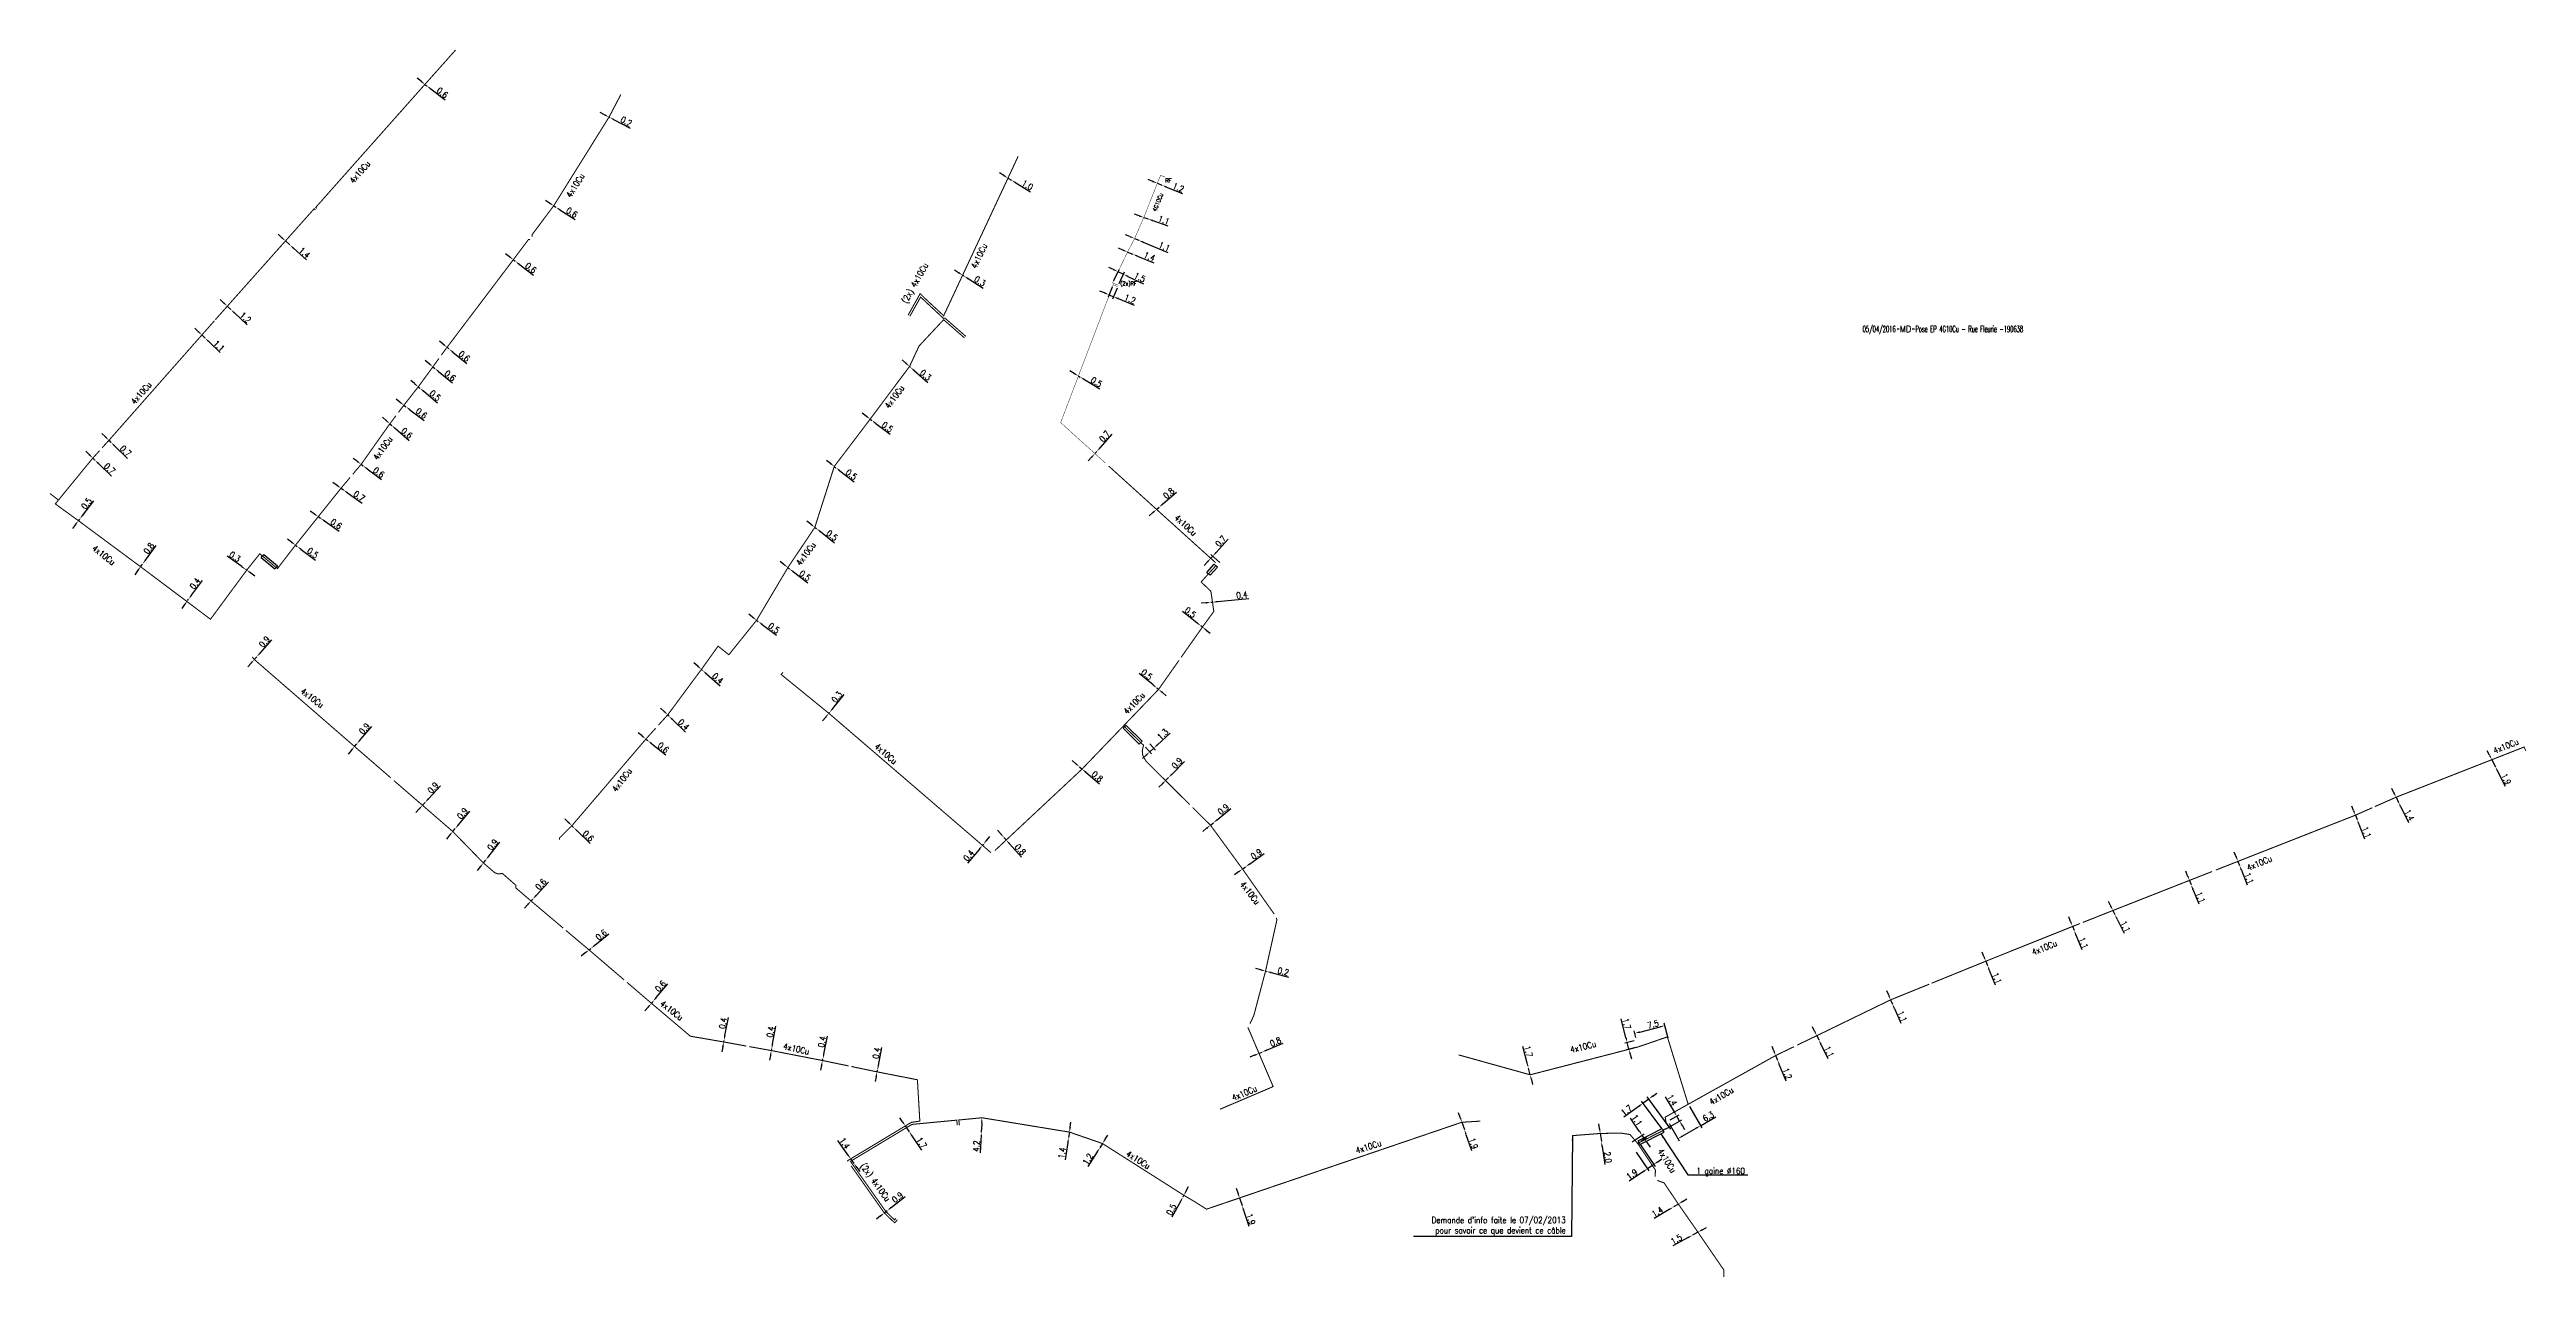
# Model space of a CAD drawing. Header units: millimetres. Extents: x 80999 to 81981, y 144000 to 144990.
# Drawn here: x 81000 to 81600, y 144259 to 144557 of the extents above; entities that cross this region are included whole.
import ezdxf
from ezdxf.enums import TextEntityAlignment as Align

# ---------------------------------------------------------------- set-up
doc = ezdxf.new("R2010")
doc.units = ezdxf.units.MM
doc.header["$PDMODE"] = 34
doc.linetypes.add('E_ST_Cu', pattern=[2000, 1000, 1000])
doc.layers.get('0').update_dxf_attribs({"linetype": 'CONTINUOUS'})
doc.layers.get('DEFPOINTS').update_dxf_attribs({"linetype": 'CONTINUOUS'})
for name, color, linetype in [('E_100', 3, 'CONTINUOUS'), ('E_400', 7, 'CONTINUOUS'), ('E_910', 3, 'CONTINUOUS')]:
    doc.layers.add(name, color=color, linetype=linetype)
doc.styles.get("Standard").update_dxf_attribs({"font": 'romans.shx', "width": 0.85})
doc.dimstyles.get("Standard").update_dxf_attribs({"dimtxt": 1.5, "dimasz": 1.2, "dimexe": 0.625, "dimexo": 0.625, "dimgap": 0.25, "dimtad": 1, "dimdec": 1, "dimzin": 0, "dimdsep": 46, "dimtxsty": 'Standard', "dimcen": -0.5, "dimadec": 0, "dimazin": 0, "dimtfac": 1, "dimtdec": 1, "dimtmove": 0, "dimatfit": 3, "dimfxl": 0, "dimtolj": 1, "dimtzin": 0, "dimarcsym": 0})

msp = doc.modelspace()

# ---------------------------------------------------------------- texts
at = {"layer": 'E_100', "linetype": 'Continuous', "width": 0.85}
for s, rotation, p in [('4x10Cu', 48.90262, (81075.05, 144527.15)), ('4x10Cu', 57.98041, (81127.24, 144523.94)), ('4x10Cu', 64.99118, (81225.05, 144506.84)), ('(2x) 4x10Cu', 60.77553, (81209.59, 144500.22)), ('4x10Cu', 48.59504, (81022.08, 144473.6)), ('4x10Cu', 53.4936, (81204.54, 144472.67)), ('4x10Cu', 54.15974, (81080.61, 144460.24)), ('4x10Cu', 317.41595, (81275.07, 144441.58)), ('4x10Cu', 322.25721, (81013, 144434.33)), ('4x10Cu', 53.4936, (81183.08, 144434.62)), ('4x10Cu', 322.25721, (81063.5, 144399.7)), ('4x10Cu', 46.02583, (81262.6, 144398.41)), ('4x10Cu', 319.00158, (81202.45, 144386.19)), ('4x10Cu', 22.1844, (81594.89, 144388.05)), ('4x10Cu', 53.4936, (81138.52, 144379.81)), ('4x10Cu', 22.1844, (81535.17, 144359.69)), ('4x10Cu', 308.21768, (81290.69, 144352.44)), ('4x10Cu', 22.1844, (81483.08, 144339.18)), ('4x10Cu', 322.25721, (81150.56, 144323.97)), ('4x10Cu', 347.91173, (81180.78, 144314.64)), ('4x10Cu', 13.91808, (81371.34, 144315.15)), ('4x10Cu', 22.9656, (81289.29, 144303.94)), ('4x10Cu', 30.95744, (81404.82, 144303.23)), ('4x10Cu', 18.10069, (81319.35, 144290.93)), ('4x10Cu', 301.7327, (81391.67, 144287.55)), ('(2x) 4x10Cu', 305.85268, (81199.86, 144282.27)), ('4x10Cu', 327.94021, (81263.6, 144287.76))]:
    msp.add_text(s, height=1.5, rotation=rotation, dxfattribs=at).set_placement(p, align=Align.MIDDLE)
for s, p in [('RF', (81270.15, 144524.63)), ('(2x)RF', (81259.24, 144499.66))]:
    msp.add_text(s, height=1, dxfattribs=at).set_placement(p)
msp.add_text('4G10Cu', height=1, rotation=68.31026, dxfattribs=at).set_placement((81267.96, 144517.5))
at = {"layer": 'E_100', "linetype": 'Continuous', "insert": (81367.12, 144269.4), "char_height": 1.5, "attachment_point": 9}
msp.add_mtext("Demande d'info faite le 07/02/2013 \\Ppour savoir ce que devient ce câble", dxfattribs=at)
at = {"layer": 'E_400', "linetype": 'Continuous', "insert": (81398.8, 144283.82), "char_height": 1.5, "attachment_point": 7}
msp.add_mtext('1 gaine %%C160', dxfattribs=at)

# ---------------------------------------------------------------- blocks, each defined once
blk = doc.blocks.new('*D88')
at = {"layer": 'DEFPOINTS', "color": 0, "linetype": 'Continuous', "transparency": 16777216}
for p in [(81090.81, 144548.42), (81090.81, 144548.42), (81091.28, 144548.05)]:
    blk.add_point(p, dxfattribs=at)
at = {"layer": 'E_100', "color": 0, "linetype": 'Continuous', "lineweight": -2, "transparency": 16777216}
for p, q in [((81089.86, 144549.16), (81088.91, 144549.9)), ((81090.81, 144548.42), (81091.28, 144548.05)), ((81092.23, 144547.32), (81095.68, 144544.63))]:
    blk.add_line(p, q, dxfattribs=at)
at = {"layer": 'E_100', "color": 0, "linetype": 'Continuous', "transparency": 16777216}
for points in [[(81089.98, 144549.32), (81089.74, 144549), (81090.81, 144548.42)], [(81092.35, 144547.47), (81092.1, 144547.16), (81091.28, 144548.05)]]:
    blk.add_solid(points, dxfattribs=at)
at = {"layer": 'E_100', "color": 0, "linetype": 'Continuous', "transparency": 16777216, "insert": (81095.04, 144546.39), "char_height": 1.5, "attachment_point": 5, "rotation": 322.09755}
blk.add_mtext('\\A1;0.6', dxfattribs=at)
blk = doc.blocks.new('*D89')
at = {"layer": 'DEFPOINTS', "color": 0, "linetype": 'Continuous', "transparency": 16777216}
for p in [(81042.93, 144494.64), (81042.93, 144494.64), (81043.81, 144493.82)]:
    blk.add_point(p, dxfattribs=at)
at = {"layer": 'E_100', "color": 0, "linetype": 'Continuous', "lineweight": -2, "transparency": 16777216}
for p, q in [((81042.05, 144495.46), (81041.17, 144496.28)), ((81042.93, 144494.64), (81043.81, 144493.82)), ((81044.68, 144493.01), (81047.75, 144490.15))]:
    blk.add_line(p, q, dxfattribs=at)
at = {"layer": 'E_100', "color": 0, "linetype": 'Continuous', "transparency": 16777216}
for points in [[(81042.19, 144495.61), (81041.91, 144495.32), (81042.93, 144494.64)], [(81044.82, 144493.15), (81044.55, 144492.86), (81043.81, 144493.82)]]:
    blk.add_solid(points, dxfattribs=at)
at = {"layer": 'E_100', "color": 0, "linetype": 'Continuous', "transparency": 16777216, "insert": (81047.33, 144491.9), "char_height": 1.5, "attachment_point": 5, "rotation": 316.9769}
blk.add_mtext('\\A1;1.2', dxfattribs=at)
blk = doc.blocks.new('*D90')
at = {"layer": 'DEFPOINTS', "color": 0, "linetype": 'Continuous', "transparency": 16777216}
for p in [(81010.36, 144457.83), (81010.87, 144457.35), (81010.87, 144457.35)]:
    blk.add_point(p, dxfattribs=at)
at = {"layer": 'E_100', "color": 0, "linetype": 'Continuous', "lineweight": -2, "transparency": 16777216}
for p, q in [((81009.5, 144458.67), (81008.64, 144459.5)), ((81010.36, 144457.83), (81010.87, 144457.35)), ((81011.73, 144456.51), (81014.88, 144453.48))]:
    blk.add_line(p, q, dxfattribs=at)
at = {"layer": 'E_100', "color": 0, "linetype": 'Continuous', "transparency": 16777216}
for points in [[(81009.64, 144458.81), (81009.36, 144458.52), (81010.36, 144457.83)], [(81011.87, 144456.66), (81011.59, 144456.37), (81010.87, 144457.35)]]:
    blk.add_solid(points, dxfattribs=at)
at = {"layer": 'E_100', "color": 0, "linetype": 'Continuous', "transparency": 16777216, "insert": (81014.43, 144455.3), "char_height": 1.5, "attachment_point": 5, "rotation": 316.01196}
blk.add_mtext('\\A1;0.7', dxfattribs=at)
blk = doc.blocks.new('*D91')
at = {"layer": 'DEFPOINTS', "color": 0, "linetype": 'Continuous', "transparency": 16777216}
for p in [(81014.26, 144462.14), (81014.76, 144461.65), (81014.76, 144461.65)]:
    blk.add_point(p, dxfattribs=at)
at = {"layer": 'E_100', "color": 0, "linetype": 'Continuous', "lineweight": -2, "transparency": 16777216}
for p, q in [((81013.4, 144462.98), (81012.55, 144463.82)), ((81014.26, 144462.14), (81014.76, 144461.65)), ((81015.62, 144460.81), (81018.74, 144457.75))]:
    blk.add_line(p, q, dxfattribs=at)
at = {"layer": 'E_100', "color": 0, "linetype": 'Continuous', "transparency": 16777216}
for points in [[(81013.54, 144463.12), (81013.26, 144462.84), (81014.26, 144462.14)], [(81015.76, 144460.95), (81015.48, 144460.67), (81014.76, 144461.65)]]:
    blk.add_solid(points, dxfattribs=at)
at = {"layer": 'E_100', "color": 0, "linetype": 'Continuous', "transparency": 16777216, "insert": (81018.31, 144459.57), "char_height": 1.5, "attachment_point": 5, "rotation": 315.58522}
blk.add_mtext('\\A1;0.7', dxfattribs=at)
blk = doc.blocks.new('*D92')
at = {"layer": 'DEFPOINTS', "color": 0, "linetype": 'Continuous', "transparency": 16777216}
for p in [(81036.77, 144487.67), (81037.56, 144486.9), (81037.56, 144486.9)]:
    blk.add_point(p, dxfattribs=at)
at = {"layer": 'E_100', "color": 0, "linetype": 'Continuous', "lineweight": -2, "transparency": 16777216}
for p, q in [((81035.9, 144488.5), (81035.04, 144489.33)), ((81036.77, 144487.67), (81037.56, 144486.9)), ((81038.43, 144486.07), (81041.19, 144483.42))]:
    blk.add_line(p, q, dxfattribs=at)
at = {"layer": 'E_100', "color": 0, "linetype": 'Continuous', "transparency": 16777216}
for points in [[(81036.04, 144488.64), (81035.77, 144488.35), (81036.77, 144487.67)], [(81038.57, 144486.22), (81038.29, 144485.93), (81037.56, 144486.9)]]:
    blk.add_solid(points, dxfattribs=at)
at = {"layer": 'E_100', "color": 0, "linetype": 'Continuous', "transparency": 16777216, "insert": (81040.93, 144485.05), "char_height": 1.5, "attachment_point": 5, "rotation": 316.14898}
blk.add_mtext('\\A1;1.1', dxfattribs=at)
blk = doc.blocks.new('*D93')
at = {"layer": 'DEFPOINTS', "color": 0, "linetype": 'Continuous', "transparency": 16777216}
for p in [(81057.02, 144510.46), (81058.06, 144509.52), (81058.06, 144509.52)]:
    blk.add_point(p, dxfattribs=at)
at = {"layer": 'E_100', "color": 0, "linetype": 'Continuous', "lineweight": -2, "transparency": 16777216}
for p, q in [((81056.12, 144511.26), (81055.23, 144512.07)), ((81057.02, 144510.46), (81058.06, 144509.52)), ((81058.95, 144508.72), (81062.1, 144505.87))]:
    blk.add_line(p, q, dxfattribs=at)
at = {"layer": 'E_100', "color": 0, "linetype": 'Continuous', "transparency": 16777216}
for points in [[(81056.26, 144511.41), (81055.99, 144511.11), (81057.02, 144510.46)], [(81059.08, 144508.86), (81058.81, 144508.57), (81058.06, 144509.52)]]:
    blk.add_solid(points, dxfattribs=at)
at = {"layer": 'E_100', "color": 0, "linetype": 'Continuous', "transparency": 16777216, "insert": (81061.64, 144507.63), "char_height": 1.5, "attachment_point": 5, "rotation": 317.94198}
blk.add_mtext('\\A1;1.4', dxfattribs=at)
blk = doc.blocks.new('*D94')
at = {"layer": 'DEFPOINTS', "color": 0, "linetype": 'Continuous', "transparency": 16777216}
for p in [(81006.88, 144442.66), (81007.18, 144443.06), (81007.18, 144443.06)]:
    blk.add_point(p, dxfattribs=at)
at = {"layer": 'E_100', "color": 0, "linetype": 'Continuous', "lineweight": -2, "transparency": 16777216}
for p, q in [((81007.92, 144444), (81010.6, 144447.46)), ((81006.14, 144441.71), (81005.41, 144440.77)), ((81006.88, 144442.66), (81007.18, 144443.06))]:
    blk.add_line(p, q, dxfattribs=at)
at = {"layer": 'E_100', "color": 0, "linetype": 'Continuous', "transparency": 16777216}
for points in [[(81005.98, 144441.84), (81006.3, 144441.59), (81006.88, 144442.66)], [(81007.76, 144444.13), (81008.08, 144443.88), (81007.18, 144443.06)]]:
    blk.add_solid(points, dxfattribs=at)
at = {"layer": 'E_100', "color": 0, "linetype": 'Continuous', "transparency": 16777216, "insert": (81008.84, 144446.82), "char_height": 1.5, "attachment_point": 5, "rotation": 52.2001}
blk.add_mtext('\\A1;0.5', dxfattribs=at)
blk = doc.blocks.new('*D95')
at = {"layer": 'DEFPOINTS', "color": 0, "linetype": 'Continuous', "transparency": 16777216}
for p in [(81021.93, 144431.5), (81021.93, 144431.5), (81022.4, 144432.15)]:
    blk.add_point(p, dxfattribs=at)
at = {"layer": 'E_100', "color": 0, "linetype": 'Continuous', "lineweight": -2, "transparency": 16777216}
for p, q in [((81023.11, 144433.11), (81025.69, 144436.64)), ((81021.22, 144430.53), (81020.52, 144429.56)), ((81021.93, 144431.5), (81022.4, 144432.15))]:
    blk.add_line(p, q, dxfattribs=at)
at = {"layer": 'E_100', "color": 0, "linetype": 'Continuous', "transparency": 16777216}
for points in [[(81021.06, 144430.65), (81021.39, 144430.41), (81021.93, 144431.5)], [(81022.95, 144433.23), (81023.27, 144433), (81022.4, 144432.15)]]:
    blk.add_solid(points, dxfattribs=at)
at = {"layer": 'E_100', "color": 0, "linetype": 'Continuous', "transparency": 16777216, "insert": (81023.95, 144435.95), "char_height": 1.5, "attachment_point": 5, "rotation": 53.82547}
blk.add_mtext('\\A1;0.8', dxfattribs=at)
blk = doc.blocks.new('*D96')
at = {"layer": 'DEFPOINTS', "color": 0, "linetype": 'Continuous', "transparency": 16777216}
for p in [(81033.31, 144423.3), (81033.55, 144423.62), (81033.55, 144423.62)]:
    blk.add_point(p, dxfattribs=at)
at = {"layer": 'E_100', "color": 0, "linetype": 'Continuous', "lineweight": -2, "transparency": 16777216}
for p, q in [((81034.26, 144424.59), (81036.89, 144428.16)), ((81032.6, 144422.33), (81031.89, 144421.36)), ((81033.31, 144423.3), (81033.55, 144423.62))]:
    blk.add_line(p, q, dxfattribs=at)
at = {"layer": 'E_100', "color": 0, "linetype": 'Continuous', "transparency": 16777216}
for points in [[(81032.44, 144422.45), (81032.76, 144422.21), (81033.31, 144423.3)], [(81034.1, 144424.71), (81034.42, 144424.47), (81033.55, 144423.62)]]:
    blk.add_solid(points, dxfattribs=at)
at = {"layer": 'E_100', "color": 0, "linetype": 'Continuous', "transparency": 16777216, "insert": (81035.12, 144427.45), "char_height": 1.5, "attachment_point": 5, "rotation": 53.64655}
blk.add_mtext('\\A1;0.4', dxfattribs=at)
blk = doc.blocks.new('*D97')
at = {"layer": 'DEFPOINTS', "color": 0, "linetype": 'Continuous', "transparency": 16777216}
for p in [(81047.43, 144430.83), (81047.43, 144430.83), (81047.64, 144430.68)]:
    blk.add_point(p, dxfattribs=at)
at = {"layer": 'E_100', "color": 0, "linetype": 'Continuous', "lineweight": -2, "transparency": 16777216}
for p, q in [((81046.45, 144431.52), (81042.88, 144434.03)), ((81047.64, 144430.68), (81047.43, 144430.83)), ((81048.62, 144429.99), (81049.6, 144429.3))]:
    blk.add_line(p, q, dxfattribs=at)
at = {"layer": 'E_100', "color": 0, "linetype": 'Continuous', "transparency": 16777216}
for points in [[(81046.57, 144431.68), (81046.34, 144431.35), (81047.43, 144430.83)], [(81048.74, 144430.16), (81048.51, 144429.83), (81047.64, 144430.68)]]:
    blk.add_solid(points, dxfattribs=at)
at = {"layer": 'E_100', "color": 0, "linetype": 'Continuous', "transparency": 16777216, "insert": (81044.75, 144433.94), "char_height": 1.5, "attachment_point": 5, "rotation": 324.85955}
blk.add_mtext('\\A1;0.3', dxfattribs=at)
blk = doc.blocks.new('*D98')
at = {"layer": 'DEFPOINTS', "color": 0, "linetype": 'Continuous', "transparency": 16777216}
for p in [(81059.45, 144436.74), (81059.85, 144436.44), (81059.85, 144436.44)]:
    blk.add_point(p, dxfattribs=at)
at = {"layer": 'E_100', "color": 0, "linetype": 'Continuous', "lineweight": -2, "transparency": 16777216}
for p, q in [((81058.5, 144437.46), (81057.54, 144438.18)), ((81059.45, 144436.74), (81059.85, 144436.44)), ((81060.81, 144435.72), (81064.31, 144433.09))]:
    blk.add_line(p, q, dxfattribs=at)
at = {"layer": 'E_100', "color": 0, "linetype": 'Continuous', "transparency": 16777216}
for points in [[(81058.62, 144437.62), (81058.38, 144437.3), (81059.45, 144436.74)], [(81060.93, 144435.88), (81060.69, 144435.56), (81059.85, 144436.44)]]:
    blk.add_solid(points, dxfattribs=at)
at = {"layer": 'E_100', "color": 0, "linetype": 'Continuous', "transparency": 16777216, "insert": (81063.64, 144434.84), "char_height": 1.5, "attachment_point": 5, "rotation": 323.05054}
blk.add_mtext('\\A1;0.5', dxfattribs=at)
blk = doc.blocks.new('*D99')
at = {"layer": 'DEFPOINTS', "color": 0, "linetype": 'Continuous', "transparency": 16777216}
for p in [(81064.97, 144443.64), (81065.47, 144443.3), (81065.47, 144443.3)]:
    blk.add_point(p, dxfattribs=at)
at = {"layer": 'E_100', "color": 0, "linetype": 'Continuous', "lineweight": -2, "transparency": 16777216}
for p, q in [((81063.98, 144444.32), (81063, 144445)), ((81064.97, 144443.64), (81065.47, 144443.3)), ((81066.46, 144442.62), (81070.06, 144440.15))]:
    blk.add_line(p, q, dxfattribs=at)
at = {"layer": 'E_100', "color": 0, "linetype": 'Continuous', "transparency": 16777216}
for points in [[(81064.1, 144444.48), (81063.87, 144444.15), (81064.97, 144443.64)], [(81066.57, 144442.79), (81066.34, 144442.46), (81065.47, 144443.3)]]:
    blk.add_solid(points, dxfattribs=at)
at = {"layer": 'E_100', "color": 0, "linetype": 'Continuous', "transparency": 16777216, "insert": (81069.32, 144441.87), "char_height": 1.5, "attachment_point": 5, "rotation": 325.51214}
blk.add_mtext('\\A1;0.6', dxfattribs=at)
blk = doc.blocks.new('*D100')
at = {"layer": 'DEFPOINTS', "color": 0, "linetype": 'Continuous', "transparency": 16777216}
for p in [(81070.48, 144450.53), (81071.05, 144450.13), (81071.05, 144450.13)]:
    blk.add_point(p, dxfattribs=at)
at = {"layer": 'E_100', "color": 0, "linetype": 'Continuous', "lineweight": -2, "transparency": 16777216}
for p, q in [((81069.51, 144451.23), (81068.53, 144451.92)), ((81070.48, 144450.53), (81071.05, 144450.13)), ((81072.03, 144449.43), (81075.59, 144446.9))]:
    blk.add_line(p, q, dxfattribs=at)
at = {"layer": 'E_100', "color": 0, "linetype": 'Continuous', "transparency": 16777216}
for points in [[(81069.62, 144451.39), (81069.39, 144451.06), (81070.48, 144450.53)], [(81072.15, 144449.59), (81071.92, 144449.27), (81071.05, 144450.13)]]:
    blk.add_solid(points, dxfattribs=at)
at = {"layer": 'E_100', "color": 0, "linetype": 'Continuous', "transparency": 16777216, "insert": (81074.88, 144448.63), "char_height": 1.5, "attachment_point": 5, "rotation": 324.55807}
blk.add_mtext('\\A1;0.7', dxfattribs=at)
blk = doc.blocks.new('*D101')
at = {"layer": 'DEFPOINTS', "color": 0, "linetype": 'Continuous', "transparency": 16777216}
for p in [(81075.36, 144456.33), (81075.84, 144455.96), (81075.84, 144455.96)]:
    blk.add_point(p, dxfattribs=at)
at = {"layer": 'E_100', "color": 0, "linetype": 'Continuous', "lineweight": -2, "transparency": 16777216}
for p, q in [((81074.4, 144457.05), (81073.44, 144457.77)), ((81075.36, 144456.33), (81075.84, 144455.96)), ((81076.79, 144455.24), (81080.28, 144452.61))]:
    blk.add_line(p, q, dxfattribs=at)
at = {"layer": 'E_100', "color": 0, "linetype": 'Continuous', "transparency": 16777216}
for points in [[(81074.52, 144457.21), (81074.28, 144456.89), (81075.36, 144456.33)], [(81076.91, 144455.4), (81076.67, 144455.08), (81075.84, 144455.96)]]:
    blk.add_solid(points, dxfattribs=at)
at = {"layer": 'E_100', "color": 0, "linetype": 'Continuous', "transparency": 16777216, "insert": (81079.62, 144454.36), "char_height": 1.5, "attachment_point": 5, "rotation": 322.96003}
blk.add_mtext('\\A1;0.6', dxfattribs=at)
blk = doc.blocks.new('*D102')
at = {"layer": 'DEFPOINTS', "color": 0, "linetype": 'Continuous', "transparency": 16777216}
for p in [(81082.31, 144466.15), (81082.77, 144465.76), (81082.77, 144465.76)]:
    blk.add_point(p, dxfattribs=at)
at = {"layer": 'E_100', "color": 0, "linetype": 'Continuous', "lineweight": -2, "transparency": 16777216}
for p, q in [((81081.41, 144466.94), (81080.51, 144467.73)), ((81082.31, 144466.15), (81082.77, 144465.76)), ((81083.67, 144464.97), (81086.96, 144462.1))]:
    blk.add_line(p, q, dxfattribs=at)
at = {"layer": 'E_100', "color": 0, "linetype": 'Continuous', "transparency": 16777216}
for points in [[(81081.54, 144467.09), (81081.28, 144466.79), (81082.31, 144466.15)], [(81083.8, 144465.12), (81083.54, 144464.82), (81082.77, 144465.76)]]:
    blk.add_solid(points, dxfattribs=at)
at = {"layer": 'E_100', "color": 0, "linetype": 'Continuous', "transparency": 16777216, "insert": (81086.43, 144463.89), "char_height": 1.5, "attachment_point": 5, "rotation": 318.88641}
blk.add_mtext('\\A1;0.6', dxfattribs=at)
blk = doc.blocks.new('*D103')
at = {"layer": 'DEFPOINTS', "color": 0, "linetype": 'Continuous', "transparency": 16777216}
for p in [(81085.71, 144470.66), (81086.19, 144470.29), (81086.19, 144470.29)]:
    blk.add_point(p, dxfattribs=at)
at = {"layer": 'E_100', "color": 0, "linetype": 'Continuous', "lineweight": -2, "transparency": 16777216}
for p, q in [((81084.76, 144471.38), (81083.8, 144472.11)), ((81085.71, 144470.66), (81086.19, 144470.29)), ((81087.15, 144469.57), (81090.63, 144466.92))]:
    blk.add_line(p, q, dxfattribs=at)
at = {"layer": 'E_100', "color": 0, "linetype": 'Continuous', "transparency": 16777216}
for points in [[(81084.88, 144471.54), (81084.64, 144471.22), (81085.71, 144470.66)], [(81087.27, 144469.73), (81087.02, 144469.41), (81086.19, 144470.29)]]:
    blk.add_solid(points, dxfattribs=at)
at = {"layer": 'E_100', "color": 0, "linetype": 'Continuous', "transparency": 16777216, "insert": (81089.97, 144468.68), "char_height": 1.5, "attachment_point": 5, "rotation": 322.75999}
blk.add_mtext('\\A1;0.6', dxfattribs=at)
blk = doc.blocks.new('*D104')
at = {"layer": 'DEFPOINTS', "color": 0, "linetype": 'Continuous', "transparency": 16777216}
for p in [(81089.2, 144475.11), (81089.58, 144474.79), (81089.58, 144474.79)]:
    blk.add_point(p, dxfattribs=at)
at = {"layer": 'E_100', "color": 0, "linetype": 'Continuous', "lineweight": -2, "transparency": 16777216}
for p, q in [((81088.28, 144475.88), (81087.36, 144476.65)), ((81089.2, 144475.11), (81089.58, 144474.79)), ((81090.5, 144474.02), (81093.86, 144471.22))]:
    blk.add_line(p, q, dxfattribs=at)
at = {"layer": 'E_100', "color": 0, "linetype": 'Continuous', "transparency": 16777216}
for points in [[(81088.41, 144476.03), (81088.15, 144475.72), (81089.2, 144475.11)], [(81090.63, 144474.17), (81090.38, 144473.87), (81089.58, 144474.79)]]:
    blk.add_solid(points, dxfattribs=at)
at = {"layer": 'E_100', "color": 0, "linetype": 'Continuous', "transparency": 16777216, "insert": (81093.28, 144473), "char_height": 1.5, "attachment_point": 5, "rotation": 320.1659}
blk.add_mtext('\\A1;0.5', dxfattribs=at)
blk = doc.blocks.new('*D105')
at = {"layer": 'DEFPOINTS', "color": 0, "linetype": 'Continuous', "transparency": 16777216}
for p in [(81092.74, 144479.96), (81093.2, 144479.58), (81093.2, 144479.58)]:
    blk.add_point(p, dxfattribs=at)
at = {"layer": 'E_100', "color": 0, "linetype": 'Continuous', "lineweight": -2, "transparency": 16777216}
for p, q in [((81091.81, 144480.72), (81090.88, 144481.48)), ((81092.74, 144479.96), (81093.2, 144479.58)), ((81094.13, 144478.82), (81097.5, 144476.04))]:
    blk.add_line(p, q, dxfattribs=at)
at = {"layer": 'E_100', "color": 0, "linetype": 'Continuous', "transparency": 16777216}
for points in [[(81091.94, 144480.88), (81091.68, 144480.57), (81092.74, 144479.96)], [(81094.25, 144478.97), (81094, 144478.66), (81093.2, 144479.58)]]:
    blk.add_solid(points, dxfattribs=at)
at = {"layer": 'E_100', "color": 0, "linetype": 'Continuous', "transparency": 16777216, "insert": (81096.91, 144477.82), "char_height": 1.5, "attachment_point": 5, "rotation": 320.56836}
blk.add_mtext('\\A1;0.6', dxfattribs=at)
blk = doc.blocks.new('*D106')
at = {"layer": 'DEFPOINTS', "color": 0, "linetype": 'Continuous', "transparency": 16777216}
for p in [(81096.16, 144484.68), (81096.63, 144484.3), (81096.63, 144484.3)]:
    blk.add_point(p, dxfattribs=at)
at = {"layer": 'E_100', "color": 0, "linetype": 'Continuous', "lineweight": -2, "transparency": 16777216}
for p, q in [((81095.24, 144485.44), (81094.31, 144486.2)), ((81095.77, 144484.19), (81095.77, 144484.19)), ((81096.16, 144484.68), (81096.63, 144484.3)), ((81096.23, 144483.81), (81096.23, 144483.81)), ((81097.55, 144483.53), (81100.93, 144480.76))]:
    blk.add_line(p, q, dxfattribs=at)
at = {"layer": 'E_100', "color": 0, "linetype": 'Continuous', "transparency": 16777216}
for points in [[(81095.36, 144485.59), (81095.11, 144485.28), (81096.16, 144484.68)], [(81097.68, 144483.69), (81097.43, 144483.38), (81096.63, 144484.3)]]:
    blk.add_solid(points, dxfattribs=at)
at = {"layer": 'E_100', "color": 0, "linetype": 'Continuous', "transparency": 16777216, "insert": (81100.34, 144482.54), "char_height": 1.5, "attachment_point": 5, "rotation": 320.56836}
blk.add_mtext('\\A1;0.6', dxfattribs=at)
blk = doc.blocks.new('*D107')
at = {"layer": 'DEFPOINTS', "color": 0, "linetype": 'Continuous', "transparency": 16777216}
for p in [(81135.4, 144540.48), (81135.57, 144540.39), (81135.57, 144540.39)]:
    blk.add_point(p, dxfattribs=at)
at = {"layer": 'E_100', "color": 0, "linetype": 'Continuous', "lineweight": -2, "transparency": 16777216}
for p, q in [((81134.33, 144541.03), (81133.27, 144541.59)), ((81135.4, 144540.48), (81135.57, 144540.39)), ((81136.64, 144539.83), (81140.52, 144537.82))]:
    blk.add_line(p, q, dxfattribs=at)
at = {"layer": 'E_100', "color": 0, "linetype": 'Continuous', "transparency": 16777216}
for points in [[(81134.43, 144541.21), (81134.24, 144540.86), (81135.4, 144540.48)], [(81136.73, 144540.01), (81136.55, 144539.66), (81135.57, 144540.39)]]:
    blk.add_solid(points, dxfattribs=at)
at = {"layer": 'E_100', "color": 0, "linetype": 'Continuous', "transparency": 16777216, "insert": (81139.57, 144539.43), "char_height": 1.5, "attachment_point": 5, "rotation": 332.50021}
blk.add_mtext('\\A1;0.2', dxfattribs=at)
blk = doc.blocks.new('*D108')
at = {"layer": 'DEFPOINTS', "color": 0, "linetype": 'Continuous', "transparency": 16777216}
for p in [(81122, 144518.99), (81122.51, 144518.66), (81122.51, 144518.66)]:
    blk.add_point(p, dxfattribs=at)
at = {"layer": 'E_100', "color": 0, "linetype": 'Continuous', "lineweight": -2, "transparency": 16777216}
for p, q in [((81120.99, 144519.63), (81119.98, 144520.28)), ((81122, 144518.99), (81122.51, 144518.66)), ((81123.52, 144518.01), (81127.2, 144515.66))]:
    blk.add_line(p, q, dxfattribs=at)
at = {"layer": 'E_100', "color": 0, "linetype": 'Continuous', "transparency": 16777216}
for points in [[(81121.1, 144519.8), (81120.88, 144519.46), (81122, 144518.99)], [(81123.62, 144518.18), (81123.41, 144517.85), (81122.51, 144518.66)]]:
    blk.add_solid(points, dxfattribs=at)
at = {"layer": 'E_100', "color": 0, "linetype": 'Continuous', "transparency": 16777216, "insert": (81126.4, 144517.35), "char_height": 1.5, "attachment_point": 5, "rotation": 327.3443}
blk.add_mtext('\\A1;0.6', dxfattribs=at)
blk = doc.blocks.new('*D109')
at = {"layer": 'DEFPOINTS', "color": 0, "linetype": 'Continuous', "transparency": 16777216}
for p in [(81112.22, 144505.92), (81112.7, 144505.56), (81112.7, 144505.56)]:
    blk.add_point(p, dxfattribs=at)
at = {"layer": 'E_100', "color": 0, "linetype": 'Continuous', "lineweight": -2, "transparency": 16777216}
for p, q in [((81111.27, 144506.65), (81110.32, 144507.38)), ((81112.22, 144505.92), (81112.7, 144505.56)), ((81113.65, 144504.83), (81117.12, 144502.17))]:
    blk.add_line(p, q, dxfattribs=at)
at = {"layer": 'E_100', "color": 0, "linetype": 'Continuous', "transparency": 16777216}
for points in [[(81111.39, 144506.81), (81111.15, 144506.5), (81112.22, 144505.92)], [(81113.77, 144504.99), (81113.53, 144504.67), (81112.7, 144505.56)]]:
    blk.add_solid(points, dxfattribs=at)
at = {"layer": 'E_100', "color": 0, "linetype": 'Continuous', "transparency": 16777216, "insert": (81116.47, 144503.93), "char_height": 1.5, "attachment_point": 5, "rotation": 322.56472}
blk.add_mtext('\\A1;0.6', dxfattribs=at)
blk = doc.blocks.new('*D110')
at = {"layer": 'DEFPOINTS', "color": 0, "linetype": 'Continuous', "transparency": 16777216}
for p in [(81049.48, 144409.02), (81050.07, 144409.69), (81050.07, 144409.69)]:
    blk.add_point(p, dxfattribs=at)
at = {"layer": 'E_100', "color": 0, "linetype": 'Continuous', "lineweight": -2, "transparency": 16777216}
for p, q in [((81050.87, 144410.59), (81053.74, 144413.81)), ((81048.68, 144408.12), (81047.88, 144407.23)), ((81049.48, 144409.02), (81050.07, 144409.69))]:
    blk.add_line(p, q, dxfattribs=at)
at = {"layer": 'E_100', "color": 0, "linetype": 'Continuous', "transparency": 16777216}
for points in [[(81050.72, 144410.72), (81051.02, 144410.46), (81050.07, 144409.69)], [(81048.53, 144408.26), (81048.83, 144407.99), (81049.48, 144409.02)]]:
    blk.add_solid(points, dxfattribs=at)
at = {"layer": 'E_100', "color": 0, "linetype": 'Continuous', "transparency": 16777216, "insert": (81051.95, 144413.31), "char_height": 1.5, "attachment_point": 5, "rotation": 48.3663}
blk.add_mtext('\\A1;0.9', dxfattribs=at)
blk = doc.blocks.new('*D111')
at = {"layer": 'DEFPOINTS', "color": 0, "linetype": 'Continuous', "transparency": 16777216}
for p in [(81073.76, 144387.93), (81074.34, 144388.61), (81074.34, 144388.61)]:
    blk.add_point(p, dxfattribs=at)
at = {"layer": 'E_100', "color": 0, "linetype": 'Continuous', "lineweight": -2, "transparency": 16777216}
for p, q in [((81075.12, 144389.52), (81077.92, 144392.8)), ((81072.98, 144387.02), (81072.2, 144386.1)), ((81073.76, 144387.93), (81074.34, 144388.61))]:
    blk.add_line(p, q, dxfattribs=at)
at = {"layer": 'E_100', "color": 0, "linetype": 'Continuous', "transparency": 16777216}
for points in [[(81072.83, 144387.15), (81073.13, 144386.89), (81073.76, 144387.93)], [(81074.97, 144389.65), (81075.27, 144389.39), (81074.34, 144388.61)]]:
    blk.add_solid(points, dxfattribs=at)
at = {"layer": 'E_100', "color": 0, "linetype": 'Continuous', "transparency": 16777216, "insert": (81076.15, 144392.27), "char_height": 1.5, "attachment_point": 5, "rotation": 49.46297}
blk.add_mtext('\\A1;0.9', dxfattribs=at)
blk = doc.blocks.new('*D112')
at = {"layer": 'DEFPOINTS', "color": 0, "linetype": 'Continuous', "transparency": 16777216}
for p in [(81090.83, 144374.34), (81090.83, 144374.34), (81090.22, 144373.68)]:
    blk.add_point(p, dxfattribs=at)
at = {"layer": 'E_100', "color": 0, "linetype": 'Continuous', "lineweight": -2, "transparency": 16777216}
for p, q in [((81090.22, 144373.68), (81090.83, 144374.34)), ((81091.64, 144375.22), (81094.55, 144378.4)), ((81089.41, 144372.79), (81088.6, 144371.91))]:
    blk.add_line(p, q, dxfattribs=at)
at = {"layer": 'E_100', "color": 0, "linetype": 'Continuous', "transparency": 16777216}
for points in [[(81091.49, 144375.36), (81091.79, 144375.09), (81090.83, 144374.34)], [(81089.26, 144372.93), (81089.55, 144372.66), (81090.22, 144373.68)]]:
    blk.add_solid(points, dxfattribs=at)
at = {"layer": 'E_100', "color": 0, "linetype": 'Continuous', "transparency": 16777216, "insert": (81092.76, 144377.93), "char_height": 1.5, "attachment_point": 5, "rotation": 47.46635}
blk.add_mtext('\\A1;0.9', dxfattribs=at)
blk = doc.blocks.new('*D113')
at = {"layer": 'DEFPOINTS', "color": 0, "linetype": 'Continuous', "transparency": 16777216}
for p in [(81104.96, 144359.71), (81105.53, 144360.42), (81105.53, 144360.42)]:
    blk.add_point(p, dxfattribs=at)
at = {"layer": 'E_100', "color": 0, "linetype": 'Continuous', "lineweight": -2, "transparency": 16777216}
for p, q in [((81106.28, 144361.35), (81108.98, 144364.71)), ((81104.21, 144358.78), (81103.46, 144357.84)), ((81104.96, 144359.71), (81105.53, 144360.42))]:
    blk.add_line(p, q, dxfattribs=at)
at = {"layer": 'E_100', "color": 0, "linetype": 'Continuous', "transparency": 16777216}
for points in [[(81104.06, 144358.9), (81104.37, 144358.65), (81104.96, 144359.71)], [(81106.12, 144361.48), (81106.44, 144361.23), (81105.53, 144360.42)]]:
    blk.add_solid(points, dxfattribs=at)
at = {"layer": 'E_100', "color": 0, "linetype": 'Continuous', "transparency": 16777216, "insert": (81107.23, 144364.12), "char_height": 1.5, "attachment_point": 5, "rotation": 51.21547}
blk.add_mtext('\\A1;0.9', dxfattribs=at)
blk = doc.blocks.new('*D114')
at = {"layer": 'DEFPOINTS', "color": 0, "linetype": 'Continuous', "transparency": 16777216}
for p in [(81098.13, 144368.02), (81098.13, 144368.02), (81097.55, 144367.33)]:
    blk.add_point(p, dxfattribs=at)
at = {"layer": 'E_100', "color": 0, "linetype": 'Continuous', "lineweight": -2, "transparency": 16777216}
for p, q in [((81097.55, 144367.33), (81098.13, 144368.02)), ((81098.9, 144368.94), (81101.67, 144372.24)), ((81096.78, 144366.41), (81096.01, 144365.49))]:
    blk.add_line(p, q, dxfattribs=at)
at = {"layer": 'E_100', "color": 0, "linetype": 'Continuous', "transparency": 16777216}
for points in [[(81098.75, 144369.06), (81099.06, 144368.81), (81098.13, 144368.02)], [(81096.63, 144366.54), (81096.94, 144366.28), (81097.55, 144367.33)]]:
    blk.add_solid(points, dxfattribs=at)
at = {"layer": 'E_100', "color": 0, "linetype": 'Continuous', "transparency": 16777216, "insert": (81099.91, 144371.69), "char_height": 1.5, "attachment_point": 5, "rotation": 49.99632}
blk.add_mtext('\\A1;0.9', dxfattribs=at)
blk = doc.blocks.new('*D115')
at = {"layer": 'DEFPOINTS', "color": 0, "linetype": 'Continuous', "transparency": 16777216}
for p in [(81126.4, 144368.73), (81126.82, 144368.31), (81126.82, 144368.31)]:
    blk.add_point(p, dxfattribs=at)
at = {"layer": 'E_100', "color": 0, "linetype": 'Continuous', "lineweight": -2, "transparency": 16777216}
for p, q in [((81125.54, 144369.57), (81124.68, 144370.4)), ((81126.4, 144368.73), (81126.82, 144368.31)), ((81127.68, 144367.47), (81130.81, 144364.41))]:
    blk.add_line(p, q, dxfattribs=at)
at = {"layer": 'E_100', "color": 0, "linetype": 'Continuous', "transparency": 16777216}
for points in [[(81125.68, 144369.71), (81125.4, 144369.42), (81126.4, 144368.73)], [(81127.82, 144367.61), (81127.54, 144367.33), (81126.82, 144368.31)]]:
    blk.add_solid(points, dxfattribs=at)
at = {"layer": 'E_100', "color": 0, "linetype": 'Continuous', "transparency": 16777216, "insert": (81130.37, 144366.24), "char_height": 1.5, "attachment_point": 5, "rotation": 315.63801}
blk.add_mtext('\\A1;0.6', dxfattribs=at)
blk = doc.blocks.new('*D116')
at = {"layer": 'DEFPOINTS', "color": 0, "linetype": 'Continuous', "transparency": 16777216}
for p in [(81144.33, 144389.73), (81144.8, 144389.36), (81144.8, 144389.36)]:
    blk.add_point(p, dxfattribs=at)
at = {"layer": 'E_100', "color": 0, "linetype": 'Continuous', "lineweight": -2, "transparency": 16777216}
for p, q in [((81143.39, 144390.48), (81142.45, 144391.22)), ((81144.33, 144389.73), (81144.8, 144389.36)), ((81145.74, 144388.61), (81149.16, 144385.89))]:
    blk.add_line(p, q, dxfattribs=at)
at = {"layer": 'E_100', "color": 0, "linetype": 'Continuous', "transparency": 16777216}
for points in [[(81143.51, 144390.63), (81143.26, 144390.32), (81144.33, 144389.73)], [(81145.86, 144388.77), (81145.61, 144388.46), (81144.8, 144389.36)]]:
    blk.add_solid(points, dxfattribs=at)
at = {"layer": 'E_100', "color": 0, "linetype": 'Continuous', "transparency": 16777216, "insert": (81148.54, 144387.66), "char_height": 1.5, "attachment_point": 5, "rotation": 321.53232}
blk.add_mtext('\\A1;0.6', dxfattribs=at)
blk = doc.blocks.new('*D117')
at = {"layer": 'DEFPOINTS', "color": 0, "linetype": 'Continuous', "transparency": 16777216}
for p in [(81149.61, 144395.59), (81149.9, 144395.31), (81149.9, 144395.31)]:
    blk.add_point(p, dxfattribs=at)
at = {"layer": 'E_100', "color": 0, "linetype": 'Continuous', "lineweight": -2, "transparency": 16777216}
for p, q in [((81148.75, 144396.42), (81147.89, 144397.26)), ((81149.61, 144395.59), (81149.9, 144395.31)), ((81150.76, 144394.48), (81153.95, 144391.39))]:
    blk.add_line(p, q, dxfattribs=at)
at = {"layer": 'E_100', "color": 0, "linetype": 'Continuous', "transparency": 16777216}
for points in [[(81148.89, 144396.57), (81148.61, 144396.28), (81149.61, 144395.59)], [(81150.9, 144394.62), (81150.62, 144394.33), (81149.9, 144395.31)]]:
    blk.add_solid(points, dxfattribs=at)
at = {"layer": 'E_100', "color": 0, "linetype": 'Continuous', "transparency": 16777216, "insert": (81153.48, 144393.24), "char_height": 1.5, "attachment_point": 5, "rotation": 315.91802}
blk.add_mtext('\\A1;0.4', dxfattribs=at)
blk = doc.blocks.new('*D118')
at = {"layer": 'DEFPOINTS', "color": 0, "linetype": 'Continuous', "transparency": 16777216}
for p in [(81157.78, 144406.62), (81158.08, 144406.36), (81158.08, 144406.36)]:
    blk.add_point(p, dxfattribs=at)
at = {"layer": 'E_100', "color": 0, "linetype": 'Continuous', "lineweight": -2, "transparency": 16777216}
for p, q in [((81156.88, 144407.41), (81155.97, 144408.21)), ((81157.78, 144406.62), (81158.08, 144406.36)), ((81158.98, 144405.56), (81162.31, 144402.64))]:
    blk.add_line(p, q, dxfattribs=at)
at = {"layer": 'E_100', "color": 0, "linetype": 'Continuous', "transparency": 16777216}
for points in [[(81157.01, 144407.56), (81156.74, 144407.26), (81157.78, 144406.62)], [(81159.11, 144405.71), (81158.85, 144405.41), (81158.08, 144406.36)]]:
    blk.add_solid(points, dxfattribs=at)
at = {"layer": 'E_100', "color": 0, "linetype": 'Continuous', "transparency": 16777216, "insert": (81161.75, 144404.46), "char_height": 1.5, "attachment_point": 5, "rotation": 318.66756}
blk.add_mtext('\\A1;0.4', dxfattribs=at)
blk = doc.blocks.new('*D119')
at = {"layer": 'DEFPOINTS', "color": 0, "linetype": 'Continuous', "transparency": 16777216}
for p in [(81171.15, 144418.54), (81171.55, 144418.24), (81171.55, 144418.24)]:
    blk.add_point(p, dxfattribs=at)
at = {"layer": 'E_100', "color": 0, "linetype": 'Continuous', "lineweight": -2, "transparency": 16777216}
for p, q in [((81170.19, 144419.26), (81169.24, 144419.98)), ((81171.15, 144418.54), (81171.55, 144418.24)), ((81172.51, 144417.51), (81176, 144414.88))]:
    blk.add_line(p, q, dxfattribs=at)
at = {"layer": 'E_100', "color": 0, "linetype": 'Continuous', "transparency": 16777216}
for points in [[(81170.31, 144419.42), (81170.07, 144419.1), (81171.15, 144418.54)], [(81172.63, 144417.67), (81172.39, 144417.35), (81171.55, 144418.24)]]:
    blk.add_solid(points, dxfattribs=at)
at = {"layer": 'E_100', "color": 0, "linetype": 'Continuous', "transparency": 16777216, "insert": (81175.34, 144416.64), "char_height": 1.5, "attachment_point": 5, "rotation": 322.98868}
blk.add_mtext('\\A1;0.5', dxfattribs=at)
blk = doc.blocks.new('*D120')
at = {"layer": 'DEFPOINTS', "color": 0, "linetype": 'Continuous', "transparency": 16777216}
for p in [(81178.73, 144431.3), (81179.12, 144430.99), (81179.12, 144430.99)]:
    blk.add_point(p, dxfattribs=at)
at = {"layer": 'E_100', "color": 0, "linetype": 'Continuous', "lineweight": -2, "transparency": 16777216}
for p, q in [((81177.78, 144432.03), (81176.83, 144432.77)), ((81178.73, 144431.3), (81179.12, 144430.99)), ((81180.07, 144430.25), (81183.53, 144427.58))]:
    blk.add_line(p, q, dxfattribs=at)
at = {"layer": 'E_100', "color": 0, "linetype": 'Continuous', "transparency": 16777216}
for points in [[(81177.9, 144432.19), (81177.66, 144431.87), (81178.73, 144431.3)], [(81180.19, 144430.41), (81179.95, 144430.1), (81179.12, 144430.99)]]:
    blk.add_solid(points, dxfattribs=at)
at = {"layer": 'E_100', "color": 0, "linetype": 'Continuous', "transparency": 16777216, "insert": (81182.89, 144429.34), "char_height": 1.5, "attachment_point": 5, "rotation": 322.21035}
blk.add_mtext('\\A1;0.5', dxfattribs=at)
blk = doc.blocks.new('*D121')
at = {"layer": 'DEFPOINTS', "color": 0, "linetype": 'Continuous', "transparency": 16777216}
for p in [(81185.25, 144441.05), (81185.65, 144440.75), (81185.65, 144440.75)]:
    blk.add_point(p, dxfattribs=at)
at = {"layer": 'E_100', "color": 0, "linetype": 'Continuous', "lineweight": -2, "transparency": 16777216}
for p, q in [((81184.3, 144441.79), (81183.35, 144442.52)), ((81185.25, 144441.05), (81185.65, 144440.75)), ((81186.59, 144440.01), (81190.05, 144437.33))]:
    blk.add_line(p, q, dxfattribs=at)
at = {"layer": 'E_100', "color": 0, "linetype": 'Continuous', "transparency": 16777216}
for points in [[(81184.43, 144441.95), (81184.18, 144441.63), (81185.25, 144441.05)], [(81186.72, 144440.17), (81186.47, 144439.85), (81185.65, 144440.75)]]:
    blk.add_solid(points, dxfattribs=at)
at = {"layer": 'E_100', "color": 0, "linetype": 'Continuous', "transparency": 16777216, "insert": (81189.41, 144439.09), "char_height": 1.5, "attachment_point": 5, "rotation": 322.21035}
blk.add_mtext('\\A1;0.5', dxfattribs=at)
blk = doc.blocks.new('*D122')
at = {"layer": 'DEFPOINTS', "color": 0, "linetype": 'Continuous', "transparency": 16777216}
for p in [(81189.96, 144455.81), (81190.35, 144455.51), (81190.35, 144455.51)]:
    blk.add_point(p, dxfattribs=at)
at = {"layer": 'E_100', "color": 0, "linetype": 'Continuous', "lineweight": -2, "transparency": 16777216}
for p, q in [((81189.01, 144456.55), (81188.06, 144457.29)), ((81189.96, 144455.81), (81190.35, 144455.51)), ((81191.3, 144454.77), (81194.75, 144452.08))]:
    blk.add_line(p, q, dxfattribs=at)
at = {"layer": 'E_100', "color": 0, "linetype": 'Continuous', "transparency": 16777216}
for points in [[(81189.13, 144456.71), (81188.89, 144456.39), (81189.96, 144455.81)], [(81191.42, 144454.93), (81191.17, 144454.61), (81190.35, 144455.51)]]:
    blk.add_solid(points, dxfattribs=at)
at = {"layer": 'E_100', "color": 0, "linetype": 'Continuous', "transparency": 16777216, "insert": (81194.11, 144453.85), "char_height": 1.5, "attachment_point": 5, "rotation": 322.0805}
blk.add_mtext('\\A1;0.5', dxfattribs=at)
blk = doc.blocks.new('*D123')
at = {"layer": 'DEFPOINTS', "color": 0, "linetype": 'Continuous', "transparency": 16777216}
for p in [(81208.19, 144480.04), (81208.42, 144479.84), (81208.42, 144479.84)]:
    blk.add_point(p, dxfattribs=at)
at = {"layer": 'E_100', "color": 0, "linetype": 'Continuous', "lineweight": -2, "transparency": 16777216}
for p, q in [((81207.29, 144480.83), (81206.39, 144481.62)), ((81208.19, 144480.04), (81208.42, 144479.84)), ((81209.32, 144479.05), (81212.61, 144476.17))]:
    blk.add_line(p, q, dxfattribs=at)
at = {"layer": 'E_100', "color": 0, "linetype": 'Continuous', "transparency": 16777216}
for points in [[(81207.42, 144480.98), (81207.16, 144480.68), (81208.19, 144480.04)], [(81209.45, 144479.2), (81209.19, 144478.9), (81208.42, 144479.84)]]:
    blk.add_solid(points, dxfattribs=at)
at = {"layer": 'E_100', "color": 0, "linetype": 'Continuous', "transparency": 16777216, "insert": (81212.08, 144477.97), "char_height": 1.5, "attachment_point": 5, "rotation": 318.79746}
blk.add_mtext('\\A1;0.3', dxfattribs=at)
blk = doc.blocks.new('*D124')
at = {"layer": 'DEFPOINTS', "color": 0, "linetype": 'Continuous', "transparency": 16777216}
for p in [(81198.65, 144467.27), (81199.05, 144466.97), (81199.05, 144466.97)]:
    blk.add_point(p, dxfattribs=at)
at = {"layer": 'E_100', "color": 0, "linetype": 'Continuous', "lineweight": -2, "transparency": 16777216}
for p, q in [((81197.69, 144467.99), (81196.74, 144468.72)), ((81198.65, 144467.27), (81199.05, 144466.97)), ((81200.01, 144466.24), (81203.49, 144463.61))]:
    blk.add_line(p, q, dxfattribs=at)
at = {"layer": 'E_100', "color": 0, "linetype": 'Continuous', "transparency": 16777216}
for points in [[(81197.81, 144468.15), (81197.57, 144467.83), (81198.65, 144467.27)], [(81200.13, 144466.4), (81199.89, 144466.08), (81199.05, 144466.97)]]:
    blk.add_solid(points, dxfattribs=at)
at = {"layer": 'E_100', "color": 0, "linetype": 'Continuous', "transparency": 16777216, "insert": (81202.83, 144465.36), "char_height": 1.5, "attachment_point": 5, "rotation": 322.88949}
blk.add_mtext('\\A1;0.5', dxfattribs=at)
blk = doc.blocks.new('*D125')
at = {"layer": 'DEFPOINTS', "color": 0, "linetype": 'Continuous', "transparency": 16777216}
for p in [(81221.09, 144502.14), (81221.34, 144501.98), (81221.34, 144501.98)]:
    blk.add_point(p, dxfattribs=at)
at = {"layer": 'E_100', "color": 0, "linetype": 'Continuous', "lineweight": -2, "transparency": 16777216}
for p, q in [((81220.07, 144502.77), (81219.06, 144503.41)), ((81221.09, 144502.14), (81221.34, 144501.98)), ((81222.36, 144501.34), (81226.06, 144499.01))]:
    blk.add_line(p, q, dxfattribs=at)
at = {"layer": 'E_100', "color": 0, "linetype": 'Continuous', "transparency": 16777216}
for points in [[(81220.18, 144502.94), (81219.97, 144502.6), (81221.09, 144502.14)], [(81222.47, 144501.51), (81222.25, 144501.17), (81221.34, 144501.98)]]:
    blk.add_solid(points, dxfattribs=at)
at = {"layer": 'E_100', "color": 0, "linetype": 'Continuous', "transparency": 16777216, "insert": (81225.25, 144500.7), "char_height": 1.5, "attachment_point": 5, "rotation": 327.87976}
blk.add_mtext('\\A1;0.3', dxfattribs=at)
blk = doc.blocks.new('*D126')
at = {"layer": 'DEFPOINTS', "color": 0, "linetype": 'Continuous', "transparency": 16777216}
for p in [(81232.04, 144525.7), (81232.9, 144525.18), (81232.9, 144525.18)]:
    blk.add_point(p, dxfattribs=at)
at = {"layer": 'E_100', "color": 0, "linetype": 'Continuous', "lineweight": -2, "transparency": 16777216}
for p, q in [((81231.02, 144526.33), (81230, 144526.95)), ((81232.04, 144525.7), (81232.9, 144525.18)), ((81233.92, 144524.56), (81237.5, 144522.38))]:
    blk.add_line(p, q, dxfattribs=at)
at = {"layer": 'E_100', "color": 0, "linetype": 'Continuous', "transparency": 16777216}
for points in [[(81231.12, 144526.5), (81230.92, 144526.16), (81232.04, 144525.7)], [(81234.03, 144524.73), (81233.82, 144524.39), (81232.9, 144525.18)]]:
    blk.add_solid(points, dxfattribs=at)
at = {"layer": 'E_100', "color": 0, "linetype": 'Continuous', "transparency": 16777216, "insert": (81236.74, 144524.01), "char_height": 1.5, "attachment_point": 5, "rotation": 328.63499}
blk.add_mtext('\\A1;1.0', dxfattribs=at)
blk = doc.blocks.new('*D127')
at = {"layer": 'DEFPOINTS', "color": 0, "linetype": 'Continuous', "transparency": 16777216}
for p in [(81116.51, 144350.49), (81116.92, 144350.93), (81116.92, 144350.93)]:
    blk.add_point(p, dxfattribs=at)
at = {"layer": 'E_100', "color": 0, "linetype": 'Continuous', "lineweight": -2, "transparency": 16777216}
for p, q in [((81116.51, 144350.49), (81116.92, 144350.93)), ((81117.73, 144351.81), (81120.7, 144355.03)), ((81115.7, 144349.61), (81114.89, 144348.72))]:
    blk.add_line(p, q, dxfattribs=at)
at = {"layer": 'E_100', "color": 0, "linetype": 'Continuous', "transparency": 16777216}
for points in [[(81115.55, 144349.74), (81115.85, 144349.47), (81116.51, 144350.49)], [(81117.59, 144351.95), (81117.88, 144351.68), (81116.92, 144350.93)]]:
    blk.add_solid(points, dxfattribs=at)
at = {"layer": 'E_100', "color": 0, "linetype": 'Continuous', "transparency": 16777216, "insert": (81118.89, 144354.54), "char_height": 1.5, "attachment_point": 5, "rotation": 47.32885}
blk.add_mtext('\\A1;0.6', dxfattribs=at)
blk = doc.blocks.new('*D128')
at = {"layer": 'DEFPOINTS', "color": 0, "linetype": 'Continuous', "transparency": 16777216}
for p in [(81146.06, 144326.15), (81146.06, 144326.15), (81145.67, 144325.7)]:
    blk.add_point(p, dxfattribs=at)
at = {"layer": 'E_100', "color": 0, "linetype": 'Continuous', "lineweight": -2, "transparency": 16777216}
for p, q in [((81145.67, 144325.7), (81146.06, 144326.15)), ((81146.83, 144327.07), (81149.67, 144330.39)), ((81144.89, 144324.79), (81144.11, 144323.87))]:
    blk.add_line(p, q, dxfattribs=at)
at = {"layer": 'E_100', "color": 0, "linetype": 'Continuous', "transparency": 16777216}
for points in [[(81146.68, 144327.2), (81146.99, 144326.94), (81146.06, 144326.15)], [(81144.73, 144324.92), (81145.04, 144324.66), (81145.67, 144325.7)]]:
    blk.add_solid(points, dxfattribs=at)
at = {"layer": 'E_100', "color": 0, "linetype": 'Continuous', "transparency": 16777216, "insert": (81147.88, 144329.83), "char_height": 1.5, "attachment_point": 5, "rotation": 49.50478}
blk.add_mtext('\\A1;0.6', dxfattribs=at)
blk = doc.blocks.new('*D129')
at = {"layer": 'DEFPOINTS', "color": 0, "linetype": 'Continuous', "transparency": 16777216}
for p in [(81130.55, 144338.64), (81131.02, 144339.01), (81131.02, 144339.01)]:
    blk.add_point(p, dxfattribs=at)
at = {"layer": 'E_100', "color": 0, "linetype": 'Continuous', "lineweight": -2, "transparency": 16777216}
for p, q in [((81130.55, 144338.64), (81131.02, 144339.01)), ((81131.95, 144339.76), (81135.37, 144342.49)), ((81129.61, 144337.89), (81128.67, 144337.14))]:
    blk.add_line(p, q, dxfattribs=at)
at = {"layer": 'E_100', "color": 0, "linetype": 'Continuous', "transparency": 16777216}
for points in [[(81129.48, 144338.05), (81129.73, 144337.73), (81130.55, 144338.64)], [(81131.83, 144339.92), (81132.08, 144339.61), (81131.02, 144339.01)]]:
    blk.add_solid(points, dxfattribs=at)
at = {"layer": 'E_100', "color": 0, "linetype": 'Continuous', "transparency": 16777216, "insert": (81133.51, 144342.28), "char_height": 1.5, "attachment_point": 5, "rotation": 38.61619}
blk.add_mtext('\\A1;0.6', dxfattribs=at)
blk = doc.blocks.new('*D130')
at = {"layer": 'DEFPOINTS', "color": 0, "linetype": 'Continuous', "transparency": 16777216}
for p in [(81163.17, 144316.32), (81163.25, 144316.71), (81163.25, 144316.71)]:
    blk.add_point(p, dxfattribs=at)
at = {"layer": 'E_100', "color": 0, "linetype": 'Continuous', "lineweight": -2, "transparency": 16777216}
for p, q in [((81163.47, 144317.89), (81164.3, 144322.25)), ((81162.95, 144315.14), (81162.73, 144313.96)), ((81163.17, 144316.32), (81163.25, 144316.71))]:
    blk.add_line(p, q, dxfattribs=at)
at = {"layer": 'E_100', "color": 0, "linetype": 'Continuous', "transparency": 16777216}
for points in [[(81162.75, 144315.18), (81163.15, 144315.1), (81163.17, 144316.32)], [(81163.27, 144317.93), (81163.67, 144317.86), (81163.25, 144316.71)]]:
    blk.add_solid(points, dxfattribs=at)
at = {"layer": 'E_100', "color": 0, "linetype": 'Continuous', "transparency": 16777216, "insert": (81163.01, 144320.85), "char_height": 1.5, "attachment_point": 5, "rotation": 79.27206}
blk.add_mtext('\\A1;0.4', dxfattribs=at)
blk = doc.blocks.new('*D131')
at = {"layer": 'DEFPOINTS', "color": 0, "linetype": 'Continuous', "transparency": 16777216}
for p in [(81174.73, 144314.23), (81174.8, 144314.62), (81174.8, 144314.62)]:
    blk.add_point(p, dxfattribs=at)
at = {"layer": 'E_100', "color": 0, "linetype": 'Continuous', "lineweight": -2, "transparency": 16777216}
for p, q in [((81175.01, 144315.8), (81175.81, 144320.16)), ((81174.73, 144314.23), (81174.8, 144314.62)), ((81174.51, 144313.05), (81174.29, 144311.87))]:
    blk.add_line(p, q, dxfattribs=at)
at = {"layer": 'E_100', "color": 0, "linetype": 'Continuous', "transparency": 16777216}
for points in [[(81174.31, 144313.08), (81174.71, 144313.01), (81174.73, 144314.23)], [(81174.82, 144315.84), (81175.21, 144315.77), (81174.8, 144314.62)]]:
    blk.add_solid(points, dxfattribs=at)
at = {"layer": 'E_100', "color": 0, "linetype": 'Continuous', "transparency": 16777216, "insert": (81174.54, 144318.75), "char_height": 1.5, "attachment_point": 5, "rotation": 79.61853}
blk.add_mtext('\\A1;0.4', dxfattribs=at)
blk = doc.blocks.new('*D132')
at = {"layer": 'DEFPOINTS', "color": 0, "linetype": 'Continuous', "transparency": 16777216}
for p in [(81187.12, 144311.82), (81187.19, 144312.22), (81187.19, 144312.22)]:
    blk.add_point(p, dxfattribs=at)
at = {"layer": 'E_100', "color": 0, "linetype": 'Continuous', "lineweight": -2, "transparency": 16777216}
for p, q in [((81187.43, 144313.39), (81188.32, 144317.74)), ((81186.88, 144310.65), (81186.64, 144309.47)), ((81187.12, 144311.82), (81187.19, 144312.22))]:
    blk.add_line(p, q, dxfattribs=at)
at = {"layer": 'E_100', "color": 0, "linetype": 'Continuous', "transparency": 16777216}
for points in [[(81186.68, 144310.69), (81187.07, 144310.61), (81187.12, 144311.82)], [(81187.24, 144313.43), (81187.63, 144313.35), (81187.19, 144312.22)]]:
    blk.add_solid(points, dxfattribs=at)
at = {"layer": 'E_100', "color": 0, "linetype": 'Continuous', "transparency": 16777216, "insert": (81187.01, 144316.35), "char_height": 1.5, "attachment_point": 5, "rotation": 78.51932}
blk.add_mtext('\\A1;0.4', dxfattribs=at)
blk = doc.blocks.new('*D133')
at = {"layer": 'DEFPOINTS', "color": 0, "linetype": 'Continuous', "transparency": 16777216}
for p in [(81200.33, 144309.07), (81200.41, 144309.46), (81200.41, 144309.46)]:
    blk.add_point(p, dxfattribs=at)
at = {"layer": 'E_100', "color": 0, "linetype": 'Continuous', "lineweight": -2, "transparency": 16777216}
for p, q in [((81200.64, 144310.64), (81201.5, 144314.98)), ((81200.33, 144309.07), (81200.41, 144309.46)), ((81200.1, 144307.89), (81199.87, 144306.71))]:
    blk.add_line(p, q, dxfattribs=at)
at = {"layer": 'E_100', "color": 0, "linetype": 'Continuous', "transparency": 16777216}
for points in [[(81199.91, 144307.93), (81200.3, 144307.85), (81200.33, 144309.07)], [(81200.45, 144310.67), (81200.84, 144310.6), (81200.41, 144309.46)]]:
    blk.add_solid(points, dxfattribs=at)
at = {"layer": 'E_100', "color": 0, "linetype": 'Continuous', "transparency": 16777216, "insert": (81200.21, 144313.59), "char_height": 1.5, "attachment_point": 5, "rotation": 78.83588}
blk.add_mtext('\\A1;0.4', dxfattribs=at)
blk = doc.blocks.new('*D1')
at = {"layer": 'DEFPOINTS', "color": 0, "linetype": 'Continuous', "transparency": 16777216}
for p in [(81193.94, 144287.99), (81194.75, 144286.85), (81194.75, 144286.85)]:
    blk.add_point(p, dxfattribs=at)
at = {"layer": 'E_100', "color": 0, "linetype": 'Continuous', "lineweight": -2, "transparency": 16777216}
for p, q in [((81193.25, 144288.97), (81190.8, 144292.45)), ((81194.75, 144286.85), (81193.94, 144287.99)), ((81195.44, 144285.87), (81196.13, 144284.89))]:
    blk.add_line(p, q, dxfattribs=at)
at = {"layer": 'E_100', "color": 0, "linetype": 'Continuous', "transparency": 16777216}
for points in [[(81193.41, 144289.09), (81193.09, 144288.86), (81193.94, 144287.99)], [(81195.6, 144285.98), (81195.27, 144285.75), (81194.75, 144286.85)]]:
    blk.add_solid(points, dxfattribs=at)
at = {"layer": 'E_100', "color": 0, "linetype": 'Continuous', "transparency": 16777216, "insert": (81192.5, 144291.78), "char_height": 1.5, "attachment_point": 5, "rotation": 305.16362}
blk.add_mtext('\\A1;1.4', dxfattribs=at)
blk = doc.blocks.new('*D2')
at = {"layer": 'DEFPOINTS', "color": 0, "linetype": 'Continuous', "transparency": 16777216}
for p in [(81202.08, 144274.88), (81202.78, 144275.44), (81202.78, 144275.44)]:
    blk.add_point(p, dxfattribs=at)
at = {"layer": 'E_100', "color": 0, "linetype": 'Continuous', "lineweight": -2, "transparency": 16777216}
for p, q in [((81203.72, 144276.18), (81207.11, 144278.86)), ((81201.14, 144274.14), (81200.19, 144273.39)), ((81202.08, 144274.88), (81202.78, 144275.44))]:
    blk.add_line(p, q, dxfattribs=at)
at = {"layer": 'E_100', "color": 0, "linetype": 'Continuous', "transparency": 16777216}
for points in [[(81201.01, 144274.29), (81201.26, 144273.98), (81202.08, 144274.88)], [(81203.6, 144276.34), (81203.85, 144276.03), (81202.78, 144275.44)]]:
    blk.add_solid(points, dxfattribs=at)
at = {"layer": 'E_100', "color": 0, "linetype": 'Continuous', "transparency": 16777216, "insert": (81205.27, 144278.68), "char_height": 1.5, "attachment_point": 5, "rotation": 38.33725}
blk.add_mtext('\\A1;0.9', dxfattribs=at)
blk = doc.blocks.new('*D3')
at = {"layer": 'DEFPOINTS', "color": 0, "linetype": 'Continuous', "transparency": 16777216}
for p in [(81207.17, 144295.96), (81208.12, 144294.55), (81208.12, 144294.55)]:
    blk.add_point(p, dxfattribs=at)
at = {"layer": 'E_100', "color": 0, "linetype": 'Continuous', "lineweight": -2, "transparency": 16777216}
for p, q in [((81206.5, 144296.96), (81205.83, 144297.96)), ((81207.17, 144295.96), (81208.12, 144294.55)), ((81208.78, 144293.55), (81211.11, 144290.07))]:
    blk.add_line(p, q, dxfattribs=at)
at = {"layer": 'E_100', "color": 0, "linetype": 'Continuous', "transparency": 16777216}
for points in [[(81206.67, 144297.07), (81206.34, 144296.85), (81207.17, 144295.96)], [(81208.95, 144293.67), (81208.62, 144293.44), (81208.12, 144294.55)]]:
    blk.add_solid(points, dxfattribs=at)
at = {"layer": 'E_100', "color": 0, "linetype": 'Continuous', "transparency": 16777216, "insert": (81211.11, 144291.87), "char_height": 1.5, "attachment_point": 5, "rotation": 303.80656}
blk.add_mtext('\\A1;1.7', dxfattribs=at)
blk = doc.blocks.new('*D4')
at = {"layer": 'DEFPOINTS', "color": 0, "linetype": 'Continuous', "transparency": 16777216}
for p in [(81225.73, 144297.95), (81225.53, 144293.8), (81225.53, 144293.8)]:
    blk.add_point(p, dxfattribs=at)
at = {"layer": 'E_100', "color": 0, "linetype": 'Continuous', "lineweight": -2, "transparency": 16777216}
for p, q in [((81225.67, 144296.75), (81225.59, 144295)), ((81225.53, 144293.8), (81225.31, 144289.44))]:
    blk.add_line(p, q, dxfattribs=at)
at = {"layer": 'E_100', "color": 0, "linetype": 'Continuous', "transparency": 16777216}
for points in [[(81225.47, 144296.76), (81225.87, 144296.74), (81225.73, 144297.95)], [(81225.39, 144295.01), (81225.79, 144294.99), (81225.53, 144293.8)]]:
    blk.add_solid(points, dxfattribs=at)
at = {"layer": 'E_100', "color": 0, "linetype": 'Continuous', "transparency": 16777216, "insert": (81224.39, 144291.07), "char_height": 1.5, "attachment_point": 5, "rotation": 87.12842}
blk.add_mtext('\\A1;4.2', dxfattribs=at)
blk = doc.blocks.new('*D5')
at = {"layer": 'DEFPOINTS', "color": 0, "linetype": 'Continuous', "transparency": 16777216}
for p in [(81246.73, 144293.14), (81246.73, 144293.14), (81246.93, 144294.47)]:
    blk.add_point(p, dxfattribs=at)
at = {"layer": 'E_100', "color": 0, "linetype": 'Continuous', "lineweight": -2, "transparency": 16777216}
for p, q in [((81247.12, 144295.66), (81247.3, 144296.84)), ((81246.54, 144291.95), (81245.89, 144287.75)), ((81246.93, 144294.47), (81246.73, 144293.14))]:
    blk.add_line(p, q, dxfattribs=at)
at = {"layer": 'E_100', "color": 0, "linetype": 'Continuous', "transparency": 16777216}
for points in [[(81246.34, 144291.98), (81246.74, 144291.92), (81246.73, 144293.14)], [(81246.92, 144295.69), (81247.31, 144295.62), (81246.93, 144294.47)]]:
    blk.add_solid(points, dxfattribs=at)
at = {"layer": 'E_100', "color": 0, "linetype": 'Continuous', "transparency": 16777216, "insert": (81245.14, 144289.41), "char_height": 1.5, "attachment_point": 5, "rotation": 81.1715}
blk.add_mtext('\\A1;1.4', dxfattribs=at)
blk = doc.blocks.new('*D6')
at = {"layer": 'DEFPOINTS', "color": 0, "linetype": 'Continuous', "transparency": 16777216}
for p in [(81254.29, 144290.69), (81254.29, 144290.69), (81254.93, 144291.7)]:
    blk.add_point(p, dxfattribs=at)
at = {"layer": 'E_100', "color": 0, "linetype": 'Continuous', "lineweight": -2, "transparency": 16777216}
for p, q in [((81254.93, 144291.7), (81254.29, 144290.69)), ((81255.57, 144292.72), (81256.21, 144293.73)), ((81253.64, 144289.67), (81251.41, 144286.13))]:
    blk.add_line(p, q, dxfattribs=at)
at = {"layer": 'E_100', "color": 0, "linetype": 'Continuous', "transparency": 16777216}
for points in [[(81253.48, 144289.78), (81253.81, 144289.57), (81254.29, 144290.69)], [(81255.4, 144292.82), (81255.74, 144292.61), (81254.93, 144291.7)]]:
    blk.add_solid(points, dxfattribs=at)
at = {"layer": 'E_100', "color": 0, "linetype": 'Continuous', "transparency": 16777216, "insert": (81251.36, 144287.93), "char_height": 1.5, "attachment_point": 5, "rotation": 57.6929}
blk.add_mtext('\\A1;1.2', dxfattribs=at)
blk = doc.blocks.new('*D7')
at = {"layer": 'DEFPOINTS', "color": 0, "linetype": 'Continuous', "transparency": 16777216}
for p in [(81288.13, 144278.52), (81288.73, 144276.72), (81288.73, 144276.72)]:
    blk.add_point(p, dxfattribs=at)
at = {"layer": 'E_100', "color": 0, "linetype": 'Continuous', "lineweight": -2, "transparency": 16777216}
for p, q in [((81287.76, 144279.66), (81287.38, 144280.8)), ((81288.13, 144278.52), (81288.73, 144276.72)), ((81289.11, 144275.58), (81290.4, 144271.65))]:
    blk.add_line(p, q, dxfattribs=at)
at = {"layer": 'E_100', "color": 0, "linetype": 'Continuous', "transparency": 16777216}
for points in [[(81287.95, 144279.72), (81287.57, 144279.6), (81288.13, 144278.52)], [(81289.3, 144275.64), (81288.92, 144275.51), (81288.73, 144276.72)]]:
    blk.add_solid(points, dxfattribs=at)
at = {"layer": 'E_100', "color": 0, "linetype": 'Continuous', "transparency": 16777216, "insert": (81290.89, 144273.36), "char_height": 1.5, "attachment_point": 5, "rotation": 288.24725}
blk.add_mtext('\\A1;1.9', dxfattribs=at)
blk = doc.blocks.new('*D8')
at = {"layer": 'DEFPOINTS', "color": 0, "linetype": 'Continuous', "transparency": 16777216}
for p in [(81341.98, 144296.86), (81342.59, 144295.07), (81342.59, 144295.07)]:
    blk.add_point(p, dxfattribs=at)
at = {"layer": 'E_100', "color": 0, "linetype": 'Continuous', "lineweight": -2, "transparency": 16777216}
for p, q in [((81341.59, 144298), (81341.2, 144299.14)), ((81341.98, 144296.86), (81342.59, 144295.07)), ((81342.98, 144293.93), (81344.32, 144290.02))]:
    blk.add_line(p, q, dxfattribs=at)
at = {"layer": 'E_100', "color": 0, "linetype": 'Continuous', "transparency": 16777216}
for points in [[(81341.78, 144298.06), (81341.4, 144297.94), (81341.98, 144296.86)], [(81343.17, 144294), (81342.79, 144293.87), (81342.59, 144295.07)]]:
    blk.add_solid(points, dxfattribs=at)
at = {"layer": 'E_100', "color": 0, "linetype": 'Continuous', "transparency": 16777216, "insert": (81344.79, 144291.73), "char_height": 1.5, "attachment_point": 5, "rotation": 288.87721}
blk.add_mtext('\\A1;1.9', dxfattribs=at)
blk = doc.blocks.new('*D9')
at = {"layer": 'DEFPOINTS', "color": 0, "linetype": 'Continuous', "transparency": 16777216}
for p in [(81249.1, 144477.73), (81249.53, 144477.48), (81249.53, 144477.48)]:
    blk.add_point(p, dxfattribs=at)
at = {"layer": 'E_100', "color": 0, "linetype": 'Continuous', "lineweight": -2, "transparency": 16777216}
for p, q in [((81248.08, 144478.35), (81247.05, 144478.98)), ((81249.1, 144477.73), (81249.53, 144477.48)), ((81249.43, 144478.27), (81249.43, 144478.27)), ((81250.56, 144476.85), (81254.3, 144474.59))]:
    blk.add_line(p, q, dxfattribs=at)
at = {"layer": 'E_100', "color": 0, "linetype": 'Continuous', "transparency": 16777216}
for points in [[(81248.18, 144478.53), (81247.97, 144478.18), (81249.1, 144477.73)], [(81250.66, 144477.03), (81250.45, 144476.68), (81249.53, 144477.48)]]:
    blk.add_solid(points, dxfattribs=at)
at = {"layer": 'E_100', "color": 0, "linetype": 'Continuous', "transparency": 16777216, "insert": (81253.46, 144476.27), "char_height": 1.5, "attachment_point": 5, "rotation": 328.82975}
blk.add_mtext('\\A1;0.5', dxfattribs=at)
blk = doc.blocks.new('*D10')
at = {"layer": 'DEFPOINTS', "color": 0, "linetype": 'Continuous', "transparency": 16777216}
for p in [(81253.09, 144458.93), (81253.55, 144459.45), (81253.55, 144459.45)]:
    blk.add_point(p, dxfattribs=at)
at = {"layer": 'E_100', "color": 0, "linetype": 'Continuous', "lineweight": -2, "transparency": 16777216}
for p, q in [((81252.29, 144458.03), (81251.5, 144457.13)), ((81253.09, 144458.93), (81253.55, 144459.45)), ((81254.35, 144460.35), (81257.25, 144463.62))]:
    blk.add_line(p, q, dxfattribs=at)
at = {"layer": 'E_100', "color": 0, "linetype": 'Continuous', "transparency": 16777216}
for points in [[(81252.14, 144458.16), (81252.44, 144457.9), (81253.09, 144458.93)], [(81254.2, 144460.48), (81254.5, 144460.22), (81253.55, 144459.45)]]:
    blk.add_solid(points, dxfattribs=at)
at = {"layer": 'E_100', "color": 0, "linetype": 'Continuous', "transparency": 16777216, "insert": (81255.45, 144463.1), "char_height": 1.5, "attachment_point": 5, "rotation": 48.44142}
blk.add_mtext('\\A1;0.7', dxfattribs=at)
blk = doc.blocks.new('*D11')
at = {"layer": 'DEFPOINTS', "color": 0, "linetype": 'Continuous', "transparency": 16777216}
for p in [(81268.03, 144445.4), (81268.63, 144445.92), (81268.63, 144445.92)]:
    blk.add_point(p, dxfattribs=at)
at = {"layer": 'E_100', "color": 0, "linetype": 'Continuous', "lineweight": -2, "transparency": 16777216}
for p, q in [((81269.53, 144446.71), (81272.82, 144449.59)), ((81267.12, 144444.61), (81266.22, 144443.82)), ((81268.03, 144445.4), (81268.63, 144445.92))]:
    blk.add_line(p, q, dxfattribs=at)
at = {"layer": 'E_100', "color": 0, "linetype": 'Continuous', "transparency": 16777216}
for points in [[(81269.4, 144446.86), (81269.66, 144446.56), (81268.63, 144445.92)], [(81266.99, 144444.76), (81267.26, 144444.46), (81268.03, 144445.4)]]:
    blk.add_solid(points, dxfattribs=at)
at = {"layer": 'E_100', "color": 0, "linetype": 'Continuous', "transparency": 16777216, "insert": (81270.97, 144449.3), "char_height": 1.5, "attachment_point": 5, "rotation": 41.17073}
blk.add_mtext('\\A1;0.8', dxfattribs=at)
blk = doc.blocks.new('*D12')
at = {"layer": 'DEFPOINTS', "color": 0, "linetype": 'Continuous', "transparency": 16777216}
for p in [(81281.64, 144434.08), (81282.35, 144432.46), (81283.78, 144432.11)]:
    blk.add_point(p, dxfattribs=at)
at = {"layer": 'E_100', "color": 0, "linetype": 'Continuous', "lineweight": -2, "transparency": 16777216}
for p, q in [((81281.16, 144433.56), (81281.64, 144434.08)), ((81283.32, 144432.54), (81281.17, 144434.5)), ((81282.45, 144434.97), (81285.4, 144438.19)), ((81280.35, 144432.67), (81279.53, 144431.79)), ((81281.89, 144432.89), (81280.7, 144433.98))]:
    blk.add_line(p, q, dxfattribs=at)
at = {"layer": 'E_100', "color": 0, "linetype": 'Continuous', "transparency": 16777216}
for points in [[(81282.3, 144435.1), (81282.59, 144434.83), (81281.64, 144434.08)], [(81280.2, 144432.81), (81280.49, 144432.54), (81281.16, 144433.56)]]:
    blk.add_solid(points, dxfattribs=at)
at = {"layer": 'E_100', "color": 0, "linetype": 'Continuous', "transparency": 16777216, "insert": (81283.59, 144437.7), "char_height": 1.5, "attachment_point": 5, "rotation": 47.49041}
blk.add_mtext('\\A1;0.7', dxfattribs=at)
blk = doc.blocks.new('*D13')
at = {"layer": 'DEFPOINTS', "color": 0, "linetype": 'Continuous', "transparency": 16777216}
for p in [(81281.18, 144422.88), (81281.18, 144422.88), (81281.58, 144422.92)]:
    blk.add_point(p, dxfattribs=at)
at = {"layer": 'E_100', "color": 0, "linetype": 'Continuous', "lineweight": -2, "transparency": 16777216}
for p, q in [((81279.99, 144422.76), (81278.8, 144422.64)), ((81281.18, 144422.88), (81281.58, 144422.92)), ((81282.78, 144423.04), (81290.41, 144423.82))]:
    blk.add_line(p, q, dxfattribs=at)
at = {"layer": 'E_100', "color": 0, "linetype": 'Continuous', "transparency": 16777216}
for points in [[(81279.97, 144422.96), (81280.01, 144422.56), (81281.18, 144422.88)], [(81282.76, 144423.24), (81282.8, 144422.84), (81281.58, 144422.92)]]:
    blk.add_solid(points, dxfattribs=at)
at = {"layer": 'E_100', "color": 0, "linetype": 'Continuous', "transparency": 16777216, "insert": (81288.7, 144424.65), "char_height": 1.5, "attachment_point": 5, "rotation": 5.83029}
blk.add_mtext('\\A1;0.4', dxfattribs=at)
blk = doc.blocks.new('*D14')
at = {"layer": 'DEFPOINTS', "color": 0, "linetype": 'Continuous', "transparency": 16777216}
for p in [(81278.74, 144417.19), (81278.74, 144417.19), (81279.14, 144416.88)]:
    blk.add_point(p, dxfattribs=at)
at = {"layer": 'E_100', "color": 0, "linetype": 'Continuous', "lineweight": -2, "transparency": 16777216}
for p, q in [((81277.8, 144417.93), (81274.35, 144420.62)), ((81279.14, 144416.88), (81278.74, 144417.19)), ((81280.08, 144416.14), (81281.03, 144415.4))]:
    blk.add_line(p, q, dxfattribs=at)
at = {"layer": 'E_100', "color": 0, "linetype": 'Continuous', "transparency": 16777216}
for points in [[(81277.92, 144418.09), (81277.67, 144417.77), (81278.74, 144417.19)], [(81280.21, 144416.3), (81279.96, 144415.98), (81279.14, 144416.88)]]:
    blk.add_solid(points, dxfattribs=at)
at = {"layer": 'E_100', "color": 0, "linetype": 'Continuous', "transparency": 16777216, "insert": (81276.22, 144420.43), "char_height": 1.5, "attachment_point": 5, "rotation": 321.97066}
blk.add_mtext('\\A1;0.5', dxfattribs=at)
blk = doc.blocks.new('*D15')
at = {"layer": 'DEFPOINTS', "color": 0, "linetype": 'Continuous', "transparency": 16777216}
for p in [(81268.12, 144402.08), (81268.12, 144402.08), (81268.51, 144401.77)]:
    blk.add_point(p, dxfattribs=at)
at = {"layer": 'E_100', "color": 0, "linetype": 'Continuous', "lineweight": -2, "transparency": 16777216}
for p, q in [((81267.19, 144402.84), (81263.8, 144405.6)), ((81268.51, 144401.77), (81268.12, 144402.08)), ((81269.44, 144401.01), (81270.37, 144400.25))]:
    blk.add_line(p, q, dxfattribs=at)
at = {"layer": 'E_100', "color": 0, "linetype": 'Continuous', "transparency": 16777216}
for points in [[(81267.32, 144403), (81267.07, 144402.69), (81268.12, 144402.08)], [(81269.57, 144401.17), (81269.31, 144400.86), (81268.51, 144401.77)]]:
    blk.add_solid(points, dxfattribs=at)
at = {"layer": 'E_100', "color": 0, "linetype": 'Continuous', "transparency": 16777216, "insert": (81265.66, 144405.37), "char_height": 1.5, "attachment_point": 5, "rotation": 320.85537}
blk.add_mtext('\\A1;0.5', dxfattribs=at)
blk = doc.blocks.new('*D16')
at = {"layer": 'DEFPOINTS', "color": 0, "linetype": 'Continuous', "transparency": 16777216}
for p in [(81231.07, 144365.87), (81231.07, 144365.87), (81231.61, 144365.27)]:
    blk.add_point(p, dxfattribs=at)
at = {"layer": 'E_100', "color": 0, "linetype": 'Continuous', "lineweight": -2, "transparency": 16777216}
for p, q in [((81230.27, 144366.76), (81229.47, 144367.66)), ((81231.07, 144365.87), (81231.61, 144365.27)), ((81232.4, 144364.38), (81235.32, 144361.12))]:
    blk.add_line(p, q, dxfattribs=at)
at = {"layer": 'E_100', "color": 0, "linetype": 'Continuous', "transparency": 16777216}
for points in [[(81230.42, 144366.9), (81230.12, 144366.63), (81231.07, 144365.87)], [(81232.55, 144364.51), (81232.26, 144364.24), (81231.61, 144365.27)]]:
    blk.add_solid(points, dxfattribs=at)
at = {"layer": 'E_100', "color": 0, "linetype": 'Continuous', "transparency": 16777216, "insert": (81235.01, 144362.96), "char_height": 1.5, "attachment_point": 5, "rotation": 311.77067}
blk.add_mtext('\\A1;0.8', dxfattribs=at)
blk = doc.blocks.new('*D17')
at = {"layer": 'DEFPOINTS', "color": 0, "linetype": 'Continuous', "transparency": 16777216}
for p in [(81225.86, 144363.97), (81226.11, 144364.28), (81226.11, 144364.28)]:
    blk.add_point(p, dxfattribs=at)
at = {"layer": 'E_100', "color": 0, "linetype": 'Continuous', "lineweight": -2, "transparency": 16777216}
for p, q in [((81225.1, 144363.05), (81222.27, 144359.63)), ((81226.11, 144364.28), (81225.86, 144363.97)), ((81226.88, 144365.21), (81227.64, 144366.13))]:
    blk.add_line(p, q, dxfattribs=at)
at = {"layer": 'E_100', "color": 0, "linetype": 'Continuous', "transparency": 16777216}
for points in [[(81224.94, 144363.17), (81225.25, 144362.92), (81225.86, 144363.97)], [(81226.72, 144365.33), (81227.03, 144365.08), (81226.11, 144364.28)]]:
    blk.add_solid(points, dxfattribs=at)
at = {"layer": 'E_100', "color": 0, "linetype": 'Continuous', "transparency": 16777216, "insert": (81222.53, 144361.51), "char_height": 1.5, "attachment_point": 5, "rotation": 50.48142}
blk.add_mtext('\\A1;0.4', dxfattribs=at)
blk = doc.blocks.new('*D18')
at = {"layer": 'DEFPOINTS', "color": 0, "linetype": 'Continuous', "transparency": 16777216}
for p in [(81188.65, 144395.98), (81188.84, 144396.21), (81188.84, 144396.21)]:
    blk.add_point(p, dxfattribs=at)
at = {"layer": 'E_100', "color": 0, "linetype": 'Continuous', "lineweight": -2, "transparency": 16777216}
for p, q in [((81189.6, 144397.13), (81192.38, 144400.51)), ((81187.88, 144395.05), (81187.12, 144394.12)), ((81188.65, 144395.98), (81188.84, 144396.21))]:
    blk.add_line(p, q, dxfattribs=at)
at = {"layer": 'E_100', "color": 0, "linetype": 'Continuous', "transparency": 16777216}
for points in [[(81187.73, 144395.18), (81188.04, 144394.92), (81188.65, 144395.98)], [(81189.45, 144397.26), (81189.75, 144397.01), (81188.84, 144396.21)]]:
    blk.add_solid(points, dxfattribs=at)
at = {"layer": 'E_100', "color": 0, "linetype": 'Continuous', "transparency": 16777216, "insert": (81190.6, 144399.92), "char_height": 1.5, "attachment_point": 5, "rotation": 50.55304}
blk.add_mtext('\\A1;0.3', dxfattribs=at)
blk = doc.blocks.new('*D19')
at = {"layer": 'DEFPOINTS', "color": 0, "linetype": 'Continuous', "transparency": 16777216}
for p in [(81249.38, 144382.99), (81249.38, 144382.99), (81249.99, 144382.47)]:
    blk.add_point(p, dxfattribs=at)
at = {"layer": 'E_100', "color": 0, "linetype": 'Continuous', "lineweight": -2, "transparency": 16777216}
for p, q in [((81248.46, 144383.76), (81247.55, 144384.53)), ((81249.38, 144382.99), (81249.99, 144382.47)), ((81250.91, 144381.69), (81254.24, 144378.87))]:
    blk.add_line(p, q, dxfattribs=at)
at = {"layer": 'E_100', "color": 0, "linetype": 'Continuous', "transparency": 16777216}
for points in [[(81248.59, 144383.91), (81248.33, 144383.61), (81249.38, 144382.99)], [(81251.04, 144381.85), (81250.78, 144381.54), (81249.99, 144382.47)]]:
    blk.add_solid(points, dxfattribs=at)
at = {"layer": 'E_100', "color": 0, "linetype": 'Continuous', "transparency": 16777216, "insert": (81253.68, 144380.66), "char_height": 1.5, "attachment_point": 5, "rotation": 319.79106}
blk.add_mtext('\\A1;0.8', dxfattribs=at)
blk = doc.blocks.new('*D20')
at = {"layer": 'DEFPOINTS', "color": 0, "linetype": 'Continuous', "transparency": 16777216}
for p in [(81270.92, 144380.39), (81270.92, 144380.39), (81270.29, 144379.75)]:
    blk.add_point(p, dxfattribs=at)
at = {"layer": 'E_100', "color": 0, "linetype": 'Continuous', "lineweight": -2, "transparency": 16777216}
for p, q in [((81270.29, 144379.75), (81270.92, 144380.39)), ((81271.77, 144381.24), (81274.81, 144384.3)), ((81269.45, 144378.9), (81268.6, 144378.04))]:
    blk.add_line(p, q, dxfattribs=at)
at = {"layer": 'E_100', "color": 0, "linetype": 'Continuous', "transparency": 16777216}
for points in [[(81271.63, 144381.38), (81271.91, 144381.1), (81270.92, 144380.39)], [(81269.3, 144379.04), (81269.59, 144378.76), (81270.29, 144379.75)]]:
    blk.add_solid(points, dxfattribs=at)
at = {"layer": 'E_100', "color": 0, "linetype": 'Continuous', "transparency": 16777216, "insert": (81273, 144383.9), "char_height": 1.5, "attachment_point": 5, "rotation": 45.2171}
blk.add_mtext('\\A1;0.9', dxfattribs=at)
blk = doc.blocks.new('*D21')
at = {"layer": 'DEFPOINTS', "color": 0, "linetype": 'Continuous', "transparency": 16777216}
for p in [(81281.09, 144368.86), (81281.79, 144369.43), (81281.79, 144369.43)]:
    blk.add_point(p, dxfattribs=at)
at = {"layer": 'E_100', "color": 0, "linetype": 'Continuous', "lineweight": -2, "transparency": 16777216}
for p, q in [((81280.16, 144368.1), (81279.23, 144367.34)), ((81281.09, 144368.86), (81281.79, 144369.43)), ((81282.71, 144370.19), (81286.05, 144372.92))]:
    blk.add_line(p, q, dxfattribs=at)
at = {"layer": 'E_100', "color": 0, "linetype": 'Continuous', "transparency": 16777216}
for points in [[(81280.03, 144368.26), (81280.29, 144367.95), (81281.09, 144368.86)], [(81282.59, 144370.35), (81282.84, 144370.04), (81281.79, 144369.43)]]:
    blk.add_solid(points, dxfattribs=at)
at = {"layer": 'E_100', "color": 0, "linetype": 'Continuous', "transparency": 16777216, "insert": (81284.21, 144372.71), "char_height": 1.5, "attachment_point": 5, "rotation": 39.32178}
blk.add_mtext('\\A1;0.9', dxfattribs=at)
blk = doc.blocks.new('*D22')
at = {"layer": 'DEFPOINTS', "color": 0, "linetype": 'Continuous', "transparency": 16777216}
for p in [(81288.85, 144358.23), (81289.58, 144358.76), (81289.58, 144358.76)]:
    blk.add_point(p, dxfattribs=at)
at = {"layer": 'E_100', "color": 0, "linetype": 'Continuous', "lineweight": -2, "transparency": 16777216}
for p, q in [((81287.87, 144357.53), (81286.9, 144356.83)), ((81288.85, 144358.23), (81289.58, 144358.76)), ((81290.55, 144359.45), (81294.06, 144361.97))]:
    blk.add_line(p, q, dxfattribs=at)
at = {"layer": 'E_100', "color": 0, "linetype": 'Continuous', "transparency": 16777216}
for points in [[(81287.76, 144357.69), (81287.99, 144357.37), (81288.85, 144358.23)], [(81290.44, 144359.62), (81290.67, 144359.29), (81289.58, 144358.76)]]:
    blk.add_solid(points, dxfattribs=at)
at = {"layer": 'E_100', "color": 0, "linetype": 'Continuous', "transparency": 16777216, "insert": (81292.21, 144361.87), "char_height": 1.5, "attachment_point": 5, "rotation": 35.64853}
blk.add_mtext('\\A1;0.9', dxfattribs=at)
blk = doc.blocks.new('*D23')
at = {"layer": 'DEFPOINTS', "color": 0, "linetype": 'Continuous', "transparency": 16777216}
for p in [(81294.42, 144333.48), (81294.62, 144333.43), (81294.62, 144333.43)]:
    blk.add_point(p, dxfattribs=at)
at = {"layer": 'E_100', "color": 0, "linetype": 'Continuous', "lineweight": -2, "transparency": 16777216}
for p, q in [((81293.26, 144333.79), (81292.1, 144334.09)), ((81294.42, 144333.48), (81294.62, 144333.43)), ((81294.58, 144334.09), (81294.58, 144334.09)), ((81294.77, 144334.04), (81294.77, 144334.04)), ((81295.78, 144333.13), (81300.01, 144332.03))]:
    blk.add_line(p, q, dxfattribs=at)
at = {"layer": 'E_100', "color": 0, "linetype": 'Continuous', "transparency": 16777216}
for points in [[(81293.31, 144333.98), (81293.21, 144333.59), (81294.42, 144333.48)], [(81295.83, 144333.32), (81295.73, 144332.94), (81294.62, 144333.43)]]:
    blk.add_solid(points, dxfattribs=at)
at = {"layer": 'E_100', "color": 0, "linetype": 'Continuous', "transparency": 16777216, "insert": (81298.72, 144333.4), "char_height": 1.5, "attachment_point": 5, "rotation": 345.39619}
blk.add_mtext('\\A1;0.2', dxfattribs=at)
blk = doc.blocks.new('*D24')
at = {"layer": 'DEFPOINTS', "color": 0, "linetype": 'Continuous', "transparency": 16777216}
for p in [(81292.84, 144313.55), (81293.57, 144313.87), (81293.57, 144313.87)]:
    blk.add_point(p, dxfattribs=at)
at = {"layer": 'E_100', "color": 0, "linetype": 'Continuous', "lineweight": -2, "transparency": 16777216}
for p, q in [((81294.68, 144314.34), (81298.7, 144316.05)), ((81291.73, 144313.08), (81290.63, 144312.61)), ((81292.84, 144313.55), (81293.57, 144313.87))]:
    blk.add_line(p, q, dxfattribs=at)
at = {"layer": 'E_100', "color": 0, "linetype": 'Continuous', "transparency": 16777216}
for points in [[(81294.6, 144314.52), (81294.76, 144314.15), (81293.57, 144313.87)], [(81291.65, 144313.27), (81291.81, 144312.9), (81292.84, 144313.55)]]:
    blk.add_solid(points, dxfattribs=at)
at = {"layer": 'E_100', "color": 0, "linetype": 'Continuous', "transparency": 16777216, "insert": (81296.85, 144316.35), "char_height": 1.5, "attachment_point": 5, "rotation": 23.05314}
blk.add_mtext('\\A1;0.8', dxfattribs=at)
blk = doc.blocks.new('*D25')
at = {"layer": 'DEFPOINTS', "color": 0, "linetype": 'Continuous', "transparency": 16777216}
for p in [(81358.1, 144310), (81358.1, 144310), (81358.53, 144308.36)]:
    blk.add_point(p, dxfattribs=at)
at = {"layer": 'E_100', "color": 0, "linetype": 'Continuous', "lineweight": -2, "transparency": 16777216}
for p, q in [((81357.8, 144311.16), (81356.76, 144315.22)), ((81358.53, 144308.36), (81358.1, 144310)), ((81358.83, 144307.19), (81359.13, 144306.03))]:
    blk.add_line(p, q, dxfattribs=at)
at = {"layer": 'E_100', "color": 0, "linetype": 'Continuous', "transparency": 16777216}
for points in [[(81358, 144311.21), (81357.61, 144311.11), (81358.1, 144310)], [(81359.02, 144307.24), (81358.64, 144307.14), (81358.53, 144308.36)]]:
    blk.add_solid(points, dxfattribs=at)
at = {"layer": 'E_100', "color": 0, "linetype": 'Continuous', "transparency": 16777216, "insert": (81358.1, 144314.02), "char_height": 1.5, "attachment_point": 5, "rotation": 284.49486}
blk.add_mtext('\\A1;1.7', dxfattribs=at)
blk = doc.blocks.new('*D26')
at = {"layer": 'DEFPOINTS', "color": 0, "linetype": 'Continuous', "transparency": 16777216}
for p in [(81382.03, 144316.19), (81384.32, 144316.78), (81384.74, 144315.13)]:
    blk.add_point(p, dxfattribs=at)
at = {"layer": 'E_100', "color": 0, "linetype": 'Continuous', "lineweight": -2, "transparency": 16777216}
for p, q in [((81381.73, 144317.35), (81380.56, 144321.89)), ((81383.71, 144316.62), (81381.43, 144316.03)), ((81384.14, 144314.98), (81381.85, 144314.39)), ((81382.46, 144314.54), (81382.03, 144316.19)), ((81382.76, 144313.38), (81383.06, 144312.22))]:
    blk.add_line(p, q, dxfattribs=at)
at = {"layer": 'E_100', "color": 0, "linetype": 'Continuous', "transparency": 16777216}
for points in [[(81381.93, 144317.4), (81381.54, 144317.3), (81382.03, 144316.19)], [(81382.95, 144313.43), (81382.57, 144313.33), (81382.46, 144314.54)]]:
    blk.add_solid(points, dxfattribs=at)
at = {"layer": 'E_100', "color": 0, "linetype": 'Continuous', "transparency": 16777216, "insert": (81381.9, 144320.69), "char_height": 1.5, "attachment_point": 5, "rotation": 284.49486}
blk.add_mtext('\\A1;1.7', dxfattribs=at)
blk = doc.blocks.new('*D27')
at = {"layer": 'DEFPOINTS', "color": 0, "linetype": 'Continuous', "transparency": 16777216}
for p in [(81375.5, 144294.14), (81375.79, 144292.16), (81375.79, 144292.16)]:
    blk.add_point(p, dxfattribs=at)
at = {"layer": 'E_100', "color": 0, "linetype": 'Continuous', "lineweight": -2, "transparency": 16777216}
for p, q in [((81375.33, 144295.32), (81375.16, 144296.51)), ((81375.5, 144294.14), (81375.79, 144292.16)), ((81375.96, 144290.97), (81376.58, 144286.64))]:
    blk.add_line(p, q, dxfattribs=at)
at = {"layer": 'E_100', "color": 0, "linetype": 'Continuous', "transparency": 16777216}
for points in [[(81375.53, 144295.35), (81375.13, 144295.3), (81375.5, 144294.14)], [(81376.16, 144291), (81375.76, 144290.94), (81375.79, 144292.16)]]:
    blk.add_solid(points, dxfattribs=at)
at = {"layer": 'E_100', "color": 0, "linetype": 'Continuous', "transparency": 16777216, "insert": (81377.35, 144288.35), "char_height": 1.5, "attachment_point": 5, "rotation": 278.20608}
blk.add_mtext('\\A1;2.0', dxfattribs=at)
blk = doc.blocks.new('*D28')
at = {"layer": 'DEFPOINTS', "color": 0, "linetype": 'Continuous', "transparency": 16777216}
for p in [(81417.99, 144313.03), (81418.44, 144311.91), (81418.44, 144311.91)]:
    blk.add_point(p, dxfattribs=at)
at = {"layer": 'E_100', "color": 0, "linetype": 'Continuous', "lineweight": -2, "transparency": 16777216}
for p, q in [((81417.55, 144314.14), (81417.11, 144315.26)), ((81417.99, 144313.03), (81418.44, 144311.91)), ((81418.88, 144310.8), (81420.43, 144306.9))]:
    blk.add_line(p, q, dxfattribs=at)
at = {"layer": 'E_100', "color": 0, "linetype": 'Continuous', "transparency": 16777216}
for points in [[(81417.74, 144314.21), (81417.36, 144314.07), (81417.99, 144313.03)], [(81419.07, 144310.87), (81418.7, 144310.72), (81418.44, 144311.91)]]:
    blk.add_solid(points, dxfattribs=at)
at = {"layer": 'E_100', "color": 0, "linetype": 'Continuous', "transparency": 16777216, "insert": (81420.81, 144308.66), "char_height": 1.5, "attachment_point": 5, "rotation": 291.69985}
blk.add_mtext('\\A1;1.2', dxfattribs=at)
blk = doc.blocks.new('*D29')
at = {"layer": 'DEFPOINTS', "color": 0, "linetype": 'Continuous', "transparency": 16777216}
for p in [(81427.95, 144317.86), (81428.43, 144316.86), (81428.43, 144316.86)]:
    blk.add_point(p, dxfattribs=at)
at = {"layer": 'E_100', "color": 0, "linetype": 'Continuous', "lineweight": -2, "transparency": 16777216}
for p, q in [((81427.42, 144318.94), (81426.9, 144320.02)), ((81427.95, 144317.86), (81428.43, 144316.86)), ((81428.95, 144315.78), (81430.62, 144312.34))]:
    blk.add_line(p, q, dxfattribs=at)
at = {"layer": 'E_100', "color": 0, "linetype": 'Continuous', "transparency": 16777216}
for points in [[(81427.6, 144319.02), (81427.24, 144318.85), (81427.95, 144317.86)], [(81429.13, 144315.87), (81428.77, 144315.7), (81428.43, 144316.86)]]:
    blk.add_solid(points, dxfattribs=at)
at = {"layer": 'E_100', "color": 0, "linetype": 'Continuous', "transparency": 16777216, "insert": (81430.94, 144313.96), "char_height": 1.5, "attachment_point": 5, "rotation": 295.82231}
blk.add_mtext('\\A1;1.1', dxfattribs=at)
blk = doc.blocks.new('*D30')
at = {"layer": 'DEFPOINTS', "color": 0, "linetype": 'Continuous', "transparency": 16777216}
for p in [(81445.84, 144326.53), (81446.28, 144325.52), (81446.28, 144325.52)]:
    blk.add_point(p, dxfattribs=at)
at = {"layer": 'E_100', "color": 0, "linetype": 'Continuous', "lineweight": -2, "transparency": 16777216}
for p, q in [((81445.37, 144327.63), (81444.89, 144328.73)), ((81445.84, 144326.53), (81446.28, 144325.52)), ((81446.76, 144324.42), (81448.28, 144320.91))]:
    blk.add_line(p, q, dxfattribs=at)
at = {"layer": 'E_100', "color": 0, "linetype": 'Continuous', "transparency": 16777216}
for points in [[(81445.55, 144327.71), (81445.18, 144327.55), (81445.84, 144326.53)], [(81446.94, 144324.5), (81446.57, 144324.34), (81446.28, 144325.52)]]:
    blk.add_solid(points, dxfattribs=at)
at = {"layer": 'E_100', "color": 0, "linetype": 'Continuous', "transparency": 16777216, "insert": (81448.67, 144322.51), "char_height": 1.5, "attachment_point": 5, "rotation": 293.40783}
blk.add_mtext('\\A1;1.1', dxfattribs=at)
blk = doc.blocks.new('*D31')
at = {"layer": 'DEFPOINTS', "color": 0, "linetype": 'Continuous', "transparency": 16777216}
for p in [(81468.89, 144335.89), (81469.3, 144334.87), (81469.3, 144334.87)]:
    blk.add_point(p, dxfattribs=at)
at = {"layer": 'E_100', "color": 0, "linetype": 'Continuous', "lineweight": -2, "transparency": 16777216}
for p, q in [((81468.45, 144337), (81468, 144338.12)), ((81468.89, 144335.89), (81469.3, 144334.87)), ((81469.75, 144333.75), (81471.17, 144330.2))]:
    blk.add_line(p, q, dxfattribs=at)
at = {"layer": 'E_100', "color": 0, "linetype": 'Continuous', "transparency": 16777216}
for points in [[(81468.63, 144337.08), (81468.26, 144336.93), (81468.89, 144335.89)], [(81469.94, 144333.83), (81469.56, 144333.68), (81469.3, 144334.87)]]:
    blk.add_solid(points, dxfattribs=at)
at = {"layer": 'E_100', "color": 0, "linetype": 'Continuous', "transparency": 16777216, "insert": (81471.61, 144331.79), "char_height": 1.5, "attachment_point": 5, "rotation": 291.83348}
blk.add_mtext('\\A1;1.1', dxfattribs=at)
blk = doc.blocks.new('*D32')
at = {"layer": 'DEFPOINTS', "color": 0, "linetype": 'Continuous', "transparency": 16777216}
for p in [(81489.87, 144344.4), (81490.27, 144343.38), (81490.27, 144343.38)]:
    blk.add_point(p, dxfattribs=at)
at = {"layer": 'E_100', "color": 0, "linetype": 'Continuous', "lineweight": -2, "transparency": 16777216}
for p, q in [((81489.42, 144345.52), (81488.97, 144346.63)), ((81489.87, 144344.4), (81490.27, 144343.38)), ((81490.72, 144342.27), (81492.14, 144338.72))]:
    blk.add_line(p, q, dxfattribs=at)
at = {"layer": 'E_100', "color": 0, "linetype": 'Continuous', "transparency": 16777216}
for points in [[(81489.61, 144345.59), (81489.23, 144345.44), (81489.87, 144344.4)], [(81490.91, 144342.34), (81490.54, 144342.19), (81490.27, 144343.38)]]:
    blk.add_solid(points, dxfattribs=at)
at = {"layer": 'E_100', "color": 0, "linetype": 'Continuous', "transparency": 16777216, "insert": (81492.58, 144340.31), "char_height": 1.5, "attachment_point": 5, "rotation": 291.83348}
blk.add_mtext('\\A1;1.1', dxfattribs=at)
blk = doc.blocks.new('*D33')
at = {"layer": 'DEFPOINTS', "color": 0, "linetype": 'Continuous', "transparency": 16777216}
for p in [(81499.68, 144348.18), (81500.17, 144347.2), (81500.17, 144347.2)]:
    blk.add_point(p, dxfattribs=at)
at = {"layer": 'E_100', "color": 0, "linetype": 'Continuous', "lineweight": -2, "transparency": 16777216}
for p, q in [((81499.15, 144349.26), (81498.62, 144350.34)), ((81499.68, 144348.18), (81500.17, 144347.2)), ((81500.7, 144346.12), (81502.39, 144342.69))]:
    blk.add_line(p, q, dxfattribs=at)
at = {"layer": 'E_100', "color": 0, "linetype": 'Continuous', "transparency": 16777216}
for points in [[(81499.33, 144349.35), (81498.97, 144349.17), (81499.68, 144348.18)], [(81500.88, 144346.21), (81500.52, 144346.03), (81500.17, 144347.2)]]:
    blk.add_solid(points, dxfattribs=at)
at = {"layer": 'E_100', "color": 0, "linetype": 'Continuous', "transparency": 16777216, "insert": (81502.71, 144344.31), "char_height": 1.5, "attachment_point": 5, "rotation": 296.25467}
blk.add_mtext('\\A1;1.1', dxfattribs=at)
blk = doc.blocks.new('*D34')
at = {"layer": 'DEFPOINTS', "color": 0, "linetype": 'Continuous', "transparency": 16777216}
for p in [(81518.22, 144355.48), (81518.62, 144354.45), (81518.62, 144354.45)]:
    blk.add_point(p, dxfattribs=at)
at = {"layer": 'E_100', "color": 0, "linetype": 'Continuous', "lineweight": -2, "transparency": 16777216}
for p, q in [((81517.78, 144356.59), (81517.35, 144357.71)), ((81518.22, 144355.48), (81518.62, 144354.45)), ((81519.06, 144353.34), (81520.46, 144349.78))]:
    blk.add_line(p, q, dxfattribs=at)
at = {"layer": 'E_100', "color": 0, "linetype": 'Continuous', "transparency": 16777216}
for points in [[(81517.97, 144356.67), (81517.6, 144356.52), (81518.22, 144355.48)], [(81519.25, 144353.41), (81518.88, 144353.26), (81518.62, 144354.45)]]:
    blk.add_solid(points, dxfattribs=at)
at = {"layer": 'E_100', "color": 0, "linetype": 'Continuous', "transparency": 16777216, "insert": (81520.91, 144351.36), "char_height": 1.5, "attachment_point": 5, "rotation": 291.42906}
blk.add_mtext('\\A1;1.1', dxfattribs=at)
blk = doc.blocks.new('*D35')
at = {"layer": 'DEFPOINTS', "color": 0, "linetype": 'Continuous', "transparency": 16777216}
for p in [(81529.97, 144360.09), (81530.37, 144359.07), (81530.37, 144359.07)]:
    blk.add_point(p, dxfattribs=at)
at = {"layer": 'E_100', "color": 0, "linetype": 'Continuous', "lineweight": -2, "transparency": 16777216}
for p, q in [((81529.53, 144361.21), (81529.09, 144362.33)), ((81529.97, 144360.09), (81530.37, 144359.07)), ((81530.55, 144360.32), (81530.55, 144360.32)), ((81530.81, 144357.95), (81532.21, 144354.39)), ((81530.95, 144359.3), (81530.95, 144359.3))]:
    blk.add_line(p, q, dxfattribs=at)
at = {"layer": 'E_100', "color": 0, "linetype": 'Continuous', "transparency": 16777216}
for points in [[(81529.72, 144361.28), (81529.35, 144361.14), (81529.97, 144360.09)], [(81531, 144358.03), (81530.62, 144357.88), (81530.37, 144359.07)]]:
    blk.add_solid(points, dxfattribs=at)
at = {"layer": 'E_100', "color": 0, "linetype": 'Continuous', "transparency": 16777216, "insert": (81532.66, 144355.98), "char_height": 1.5, "attachment_point": 5, "rotation": 291.42906}
blk.add_mtext('\\A1;1.1', dxfattribs=at)
blk = doc.blocks.new('*D36')
at = {"layer": 'DEFPOINTS', "color": 0, "linetype": 'Continuous', "transparency": 16777216}
for p in [(81558.42, 144371.28), (81558.82, 144370.25), (81558.82, 144370.25)]:
    blk.add_point(p, dxfattribs=at)
at = {"layer": 'E_100', "color": 0, "linetype": 'Continuous', "lineweight": -2, "transparency": 16777216}
for p, q in [((81557.98, 144372.4), (81557.54, 144373.51)), ((81558.42, 144371.28), (81558.82, 144370.25)), ((81559.26, 144369.14), (81560.66, 144365.58))]:
    blk.add_line(p, q, dxfattribs=at)
at = {"layer": 'E_100', "color": 0, "linetype": 'Continuous', "transparency": 16777216}
for points in [[(81558.17, 144372.47), (81557.79, 144372.32), (81558.42, 144371.28)], [(81559.44, 144369.21), (81559.07, 144369.06), (81558.82, 144370.25)]]:
    blk.add_solid(points, dxfattribs=at)
at = {"layer": 'E_100', "color": 0, "linetype": 'Continuous', "transparency": 16777216, "insert": (81561.11, 144367.16), "char_height": 1.5, "attachment_point": 5, "rotation": 291.42906}
blk.add_mtext('\\A1;1.1', dxfattribs=at)
blk = doc.blocks.new('*D37')
at = {"layer": 'DEFPOINTS', "color": 0, "linetype": 'Continuous', "transparency": 16777216}
for p in [(81568.26, 144375.63), (81568.88, 144374.38), (81568.88, 144374.38)]:
    blk.add_point(p, dxfattribs=at)
at = {"layer": 'E_100', "color": 0, "linetype": 'Continuous', "lineweight": -2, "transparency": 16777216}
for p, q in [((81567.73, 144376.71), (81567.21, 144377.79)), ((81568.26, 144375.63), (81568.88, 144374.38)), ((81569.4, 144373.3), (81571.27, 144369.48))]:
    blk.add_line(p, q, dxfattribs=at)
at = {"layer": 'E_100', "color": 0, "linetype": 'Continuous', "transparency": 16777216}
for points in [[(81567.91, 144376.8), (81567.55, 144376.62), (81568.26, 144375.63)], [(81569.58, 144373.39), (81569.22, 144373.21), (81568.88, 144374.38)]]:
    blk.add_solid(points, dxfattribs=at)
at = {"layer": 'E_100', "color": 0, "linetype": 'Continuous', "transparency": 16777216, "insert": (81571.5, 144371.29), "char_height": 1.5, "attachment_point": 5, "rotation": 296.08553}
blk.add_mtext('\\A1;1.4', dxfattribs=at)
blk = doc.blocks.new('*D38')
at = {"layer": 'DEFPOINTS', "color": 0, "linetype": 'Continuous', "transparency": 16777216}
for p in [(81591.47, 144384.73), (81592.33, 144383.03), (81592.33, 144383.03)]:
    blk.add_point(p, dxfattribs=at)
at = {"layer": 'E_100', "color": 0, "linetype": 'Continuous', "lineweight": -2, "transparency": 16777216}
for p, q in [((81590.93, 144385.8), (81590.38, 144386.87)), ((81591.47, 144384.73), (81592.33, 144383.03)), ((81592.87, 144381.96), (81594.73, 144378.28))]:
    blk.add_line(p, q, dxfattribs=at)
at = {"layer": 'E_100', "color": 0, "linetype": 'Continuous', "transparency": 16777216}
for points in [[(81591.1, 144385.89), (81590.75, 144385.71), (81591.47, 144384.73)], [(81593.05, 144382.05), (81592.69, 144381.87), (81592.33, 144383.03)]]:
    blk.add_solid(points, dxfattribs=at)
at = {"layer": 'E_100', "color": 0, "linetype": 'Continuous', "transparency": 16777216, "insert": (81594.96, 144380.04), "char_height": 1.5, "attachment_point": 5, "rotation": 296.86358}
blk.add_mtext('\\A1;1.9', dxfattribs=at)
blk = doc.blocks.new('*D39')
at = {"layer": 'DEFPOINTS', "color": 0, "linetype": 'Continuous', "transparency": 16777216}
for p in [(81393.22, 144276.32), (81393.22, 144276.32), (81394.42, 144277.03)]:
    blk.add_point(p, dxfattribs=at)
at = {"layer": 'E_100', "color": 0, "linetype": 'Continuous', "lineweight": -2, "transparency": 16777216}
for p, q in [((81395.45, 144277.65), (81396.48, 144278.26)), ((81392.19, 144275.71), (81388.54, 144273.53)), ((81394.42, 144277.03), (81393.22, 144276.32))]:
    blk.add_line(p, q, dxfattribs=at)
at = {"layer": 'E_100', "color": 0, "linetype": 'Continuous', "transparency": 16777216}
for points in [[(81392.09, 144275.88), (81392.29, 144275.53), (81393.22, 144276.32)], [(81395.35, 144277.82), (81395.56, 144277.48), (81394.42, 144277.03)]]:
    blk.add_solid(points, dxfattribs=at)
at = {"layer": 'E_100', "color": 0, "linetype": 'Continuous', "transparency": 16777216, "insert": (81389.33, 144275.17), "char_height": 1.5, "attachment_point": 5, "rotation": 30.75388}
blk.add_mtext('\\A1;1.4', dxfattribs=at)
blk = doc.blocks.new('*D40')
at = {"layer": 'DEFPOINTS', "color": 0, "linetype": 'Continuous', "transparency": 16777216}
for p in [(81397.84, 144269.49), (81397.84, 144269.49), (81399.16, 144270.22)]:
    blk.add_point(p, dxfattribs=at)
at = {"layer": 'E_100', "color": 0, "linetype": 'Continuous', "lineweight": -2, "transparency": 16777216}
for p, q in [((81396.79, 144268.91), (81393.12, 144266.89)), ((81399.16, 144270.22), (81397.84, 144269.49)), ((81400.21, 144270.8), (81401.26, 144271.38))]:
    blk.add_line(p, q, dxfattribs=at)
at = {"layer": 'E_100', "color": 0, "linetype": 'Continuous', "transparency": 16777216}
for points in [[(81396.7, 144269.09), (81396.89, 144268.74), (81397.84, 144269.49)], [(81400.11, 144270.97), (81400.31, 144270.62), (81399.16, 144270.22)]]:
    blk.add_solid(points, dxfattribs=at)
at = {"layer": 'E_100', "color": 0, "linetype": 'Continuous', "transparency": 16777216, "insert": (81393.95, 144268.49), "char_height": 1.5, "attachment_point": 5, "rotation": 28.86362}
blk.add_mtext('\\A1;1.5', dxfattribs=at)
blk = doc.blocks.new('*D50')
at = {"layer": 'DEFPOINTS', "color": 0, "linetype": 'Continuous', "transparency": 16777216}
for p in [(81274.41, 144278.72), (81274.41, 144278.72), (81274.64, 144279.16)]:
    blk.add_point(p, dxfattribs=at)
at = {"layer": 'E_100', "color": 0, "linetype": 'Continuous', "lineweight": -2, "transparency": 16777216}
for p, q in [((81274.64, 144279.16), (81274.41, 144278.72)), ((81275.22, 144280.22), (81275.79, 144281.27)), ((81273.83, 144277.67), (81271.75, 144273.82))]:
    blk.add_line(p, q, dxfattribs=at)
at = {"layer": 'E_100', "color": 0, "linetype": 'Continuous', "transparency": 16777216}
for points in [[(81273.66, 144277.76), (81274.01, 144277.57), (81274.41, 144278.72)], [(81275.04, 144280.31), (81275.39, 144280.12), (81274.64, 144279.16)]]:
    blk.add_solid(points, dxfattribs=at)
at = {"layer": 'E_100', "color": 0, "linetype": 'Continuous', "transparency": 16777216, "insert": (81271.63, 144275.69), "char_height": 1.5, "attachment_point": 5, "rotation": 61.55396}
blk.add_mtext('\\A1;0.5', dxfattribs=at)
blk = doc.blocks.new('*D134')
at = {"layer": 'DEFPOINTS', "color": 0, "linetype": 'Continuous', "transparency": 16777216}
for p in [(81391.15, 144320.29), (81384.32, 144316.78), (81392.08, 144316.66)]:
    blk.add_point(p, dxfattribs=at)
at = {"layer": 'E_100', "color": 0, "linetype": 'Continuous', "lineweight": -2, "transparency": 16777216}
for p, q in [((81391.92, 144317.27), (81391, 144320.89)), ((81384.16, 144317.38), (81383.74, 144319.04)), ((81385.06, 144318.73), (81389.99, 144319.99))]:
    blk.add_line(p, q, dxfattribs=at)
at = {"layer": 'E_100', "color": 0, "linetype": 'Continuous', "transparency": 16777216}
for points in [[(81389.94, 144320.18), (81390.04, 144319.8), (81391.15, 144320.29)], [(81385.01, 144318.92), (81385.11, 144318.53), (81383.9, 144318.43)]]:
    blk.add_solid(points, dxfattribs=at)
at = {"layer": 'E_100', "color": 0, "linetype": 'Continuous', "transparency": 16777216, "insert": (81388.31, 144320.59), "char_height": 1.5, "attachment_point": 5, "rotation": 14.35031}
blk.add_mtext('\\A1;7.5', dxfattribs=at)
blk = doc.blocks.new('*D135')
at = {"layer": 'DEFPOINTS', "color": 0, "linetype": 'Continuous', "transparency": 16777216}
for p in [(81391.92, 144297.11), (81396.8, 144301.22), (81399.79, 144296.02)]:
    blk.add_point(p, dxfattribs=at)
at = {"layer": 'E_100', "color": 0, "linetype": 'Continuous', "lineweight": -2, "transparency": 16777216}
for p, q in [((81392.23, 144296.56), (81394.65, 144292.35)), ((81397.11, 144300.68), (81400.1, 144295.48)), ((81399.79, 144296.02), (81403.53, 144298.17)), ((81395.38, 144293.49), (81398.75, 144295.42))]:
    blk.add_line(p, q, dxfattribs=at)
at = {"layer": 'E_100', "color": 0, "linetype": 'Continuous', "transparency": 16777216}
for points in [[(81398.65, 144295.59), (81398.85, 144295.25), (81399.79, 144296.02)], [(81395.28, 144293.66), (81395.48, 144293.31), (81394.34, 144292.89)]]:
    blk.add_solid(points, dxfattribs=at)
at = {"layer": 'E_100', "color": 0, "linetype": 'Continuous', "transparency": 16777216, "insert": (81401.68, 144298.26), "char_height": 1.5, "attachment_point": 5, "rotation": 29.88979}
blk.add_mtext('\\A1;6.3', dxfattribs=at)
blk = doc.blocks.new('*D136')
at = {"layer": 'DEFPOINTS', "color": 0, "linetype": 'Continuous', "transparency": 16777216}
for p in [(81264.88, 144388.23), (81265.96, 144389), (81266.37, 144386.62)]:
    blk.add_point(p, dxfattribs=at)
at = {"layer": 'E_100', "color": 0, "linetype": 'Continuous', "lineweight": -2, "transparency": 16777216}
for p, q in [((81265.31, 144387.77), (81266.79, 144386.16)), ((81266.37, 144386.62), (81267.34, 144387.52)), ((81266.39, 144388.55), (81267.76, 144387.06)), ((81268.22, 144388.33), (81271.29, 144391.18)), ((81265.49, 144385.81), (81264.61, 144384.99))]:
    blk.add_line(p, q, dxfattribs=at)
at = {"layer": 'E_100', "color": 0, "linetype": 'Continuous', "transparency": 16777216}
for points in [[(81265.35, 144385.95), (81265.62, 144385.66), (81266.37, 144386.62)], [(81268.08, 144388.48), (81268.35, 144388.19), (81267.34, 144387.52)]]:
    blk.add_solid(points, dxfattribs=at)
at = {"layer": 'E_100', "color": 0, "linetype": 'Continuous', "transparency": 16777216, "insert": (81269.52, 144390.9), "char_height": 1.5, "attachment_point": 5, "rotation": 42.78257}
blk.add_mtext('\\A1;1.3', dxfattribs=at)
blk = doc.blocks.new('*D139')
at = {"layer": 'DEFPOINTS', "color": 0, "linetype": 'Continuous', "transparency": 16777216}
for p in [(81382.74, 144291.75), (81384.87, 144291.93), (81385.64, 144293.72)]:
    blk.add_point(p, dxfattribs=at)
at = {"layer": 'E_400', "color": 0, "linetype": 'Continuous', "lineweight": -2, "transparency": 16777216}
for p, q in [((81384.96, 144294.71), (81382.82, 144297.88)), ((81383.26, 144292.1), (81386.15, 144294.07)), ((81385.39, 144292.28), (81386.74, 144293.2)), ((81386.23, 144292.85), (81385.64, 144293.72)), ((81386.9, 144291.86), (81387.57, 144290.86))]:
    blk.add_line(p, q, dxfattribs=at)
at = {"layer": 'E_400', "color": 0, "linetype": 'Continuous', "transparency": 16777216}
for points in [[(81385.13, 144294.82), (81384.8, 144294.6), (81385.64, 144293.72)], [(81387.07, 144291.97), (81386.74, 144291.74), (81386.23, 144292.85)]]:
    blk.add_solid(points, dxfattribs=at)
at = {"layer": 'E_400', "color": 0, "linetype": 'Continuous', "transparency": 16777216, "insert": (81384.38, 144297.35), "char_height": 1.5, "attachment_point": 5, "rotation": 304.15395}
blk.add_mtext('\\A1;1.1', dxfattribs=at)
blk = doc.blocks.new('*D140')
at = {"layer": 'DEFPOINTS', "color": 0, "linetype": 'Continuous', "transparency": 16777216}
for p in [(81383.84, 144290.16), (81384.87, 144291.93), (81386.93, 144285.59)]:
    blk.add_point(p, dxfattribs=at)
at = {"layer": 'E_400', "color": 0, "linetype": 'Continuous', "lineweight": -2, "transparency": 16777216}
for p, q in [((81385.22, 144291.41), (81388.81, 144286.11)), ((81385.94, 144284.92), (81382.52, 144282.6)), ((81384.19, 144289.64), (81387.28, 144285.07)), ((81388.46, 144286.63), (81386.93, 144285.59)), ((81389.46, 144287.3), (81390.45, 144287.98))]:
    blk.add_line(p, q, dxfattribs=at)
at = {"layer": 'E_400', "color": 0, "linetype": 'Continuous', "transparency": 16777216}
for points in [[(81385.83, 144285.08), (81386.05, 144284.75), (81386.93, 144285.59)], [(81389.34, 144287.47), (81389.57, 144287.14), (81388.46, 144286.63)]]:
    blk.add_solid(points, dxfattribs=at)
at = {"layer": 'E_400', "color": 0, "linetype": 'Continuous', "transparency": 16777216, "insert": (81383.17, 144284.25), "char_height": 1.5, "attachment_point": 5, "rotation": 34.15395}
blk.add_mtext('\\A1;1.9', dxfattribs=at)
blk = doc.blocks.new('*D141')
at = {"layer": 'DEFPOINTS', "color": 0, "linetype": 'Continuous', "transparency": 16777216}
for p in [(81391.92, 144297.11), (81394.04, 144298.33), (81390.75, 144294.88)]:
    blk.add_point(p, dxfattribs=at)
at = {"layer": 'E_400', "color": 0, "linetype": 'Continuous', "lineweight": -2, "transparency": 16777216}
for p, q in [((81393.45, 144299.37), (81391.33, 144303.05)), ((81391.29, 144295.19), (81395.26, 144297.47)), ((81392.46, 144297.42), (81394.58, 144298.64)), ((81394.72, 144297.16), (81394.04, 144298.33)), ((81395.31, 144296.12), (81395.91, 144295.08))]:
    blk.add_line(p, q, dxfattribs=at)
at = {"layer": 'E_400', "color": 0, "linetype": 'Continuous', "transparency": 16777216}
for points in [[(81393.62, 144299.47), (81393.27, 144299.27), (81394.04, 144298.33)], [(81395.49, 144296.22), (81395.14, 144296.02), (81394.72, 144297.16)]]:
    blk.add_solid(points, dxfattribs=at)
at = {"layer": 'E_400', "color": 0, "linetype": 'Continuous', "transparency": 16777216, "insert": (81392.95, 144302.23), "char_height": 1.5, "attachment_point": 5, "rotation": 299.88979}
blk.add_mtext('\\A1;1.4', dxfattribs=at)
blk = doc.blocks.new('*D142')
at = {"layer": 'DEFPOINTS', "color": 0, "linetype": 'Continuous', "transparency": 16777216}
for p in [(81387.24, 144302.49), (81390.75, 144294.88), (81393, 144294.71)]:
    blk.add_point(p, dxfattribs=at)
at = {"layer": 'E_400', "color": 0, "linetype": 'Continuous', "lineweight": -2, "transparency": 16777216}
for p, q in [((81387.24, 144302.49), (81385.88, 144301.48)), ((81392.62, 144295.21), (81386.87, 144302.99)), ((81388.21, 144303.2), (81389.17, 144303.92)), ((81384.91, 144300.77), (81381.24, 144298.06)), ((81390.38, 144295.38), (81385.5, 144301.98))]:
    blk.add_line(p, q, dxfattribs=at)
at = {"layer": 'E_400', "color": 0, "linetype": 'Continuous', "transparency": 16777216}
for points in [[(81388.09, 144303.36), (81388.33, 144303.04), (81387.24, 144302.49)], [(81384.79, 144300.93), (81385.03, 144300.61), (81385.88, 144301.48)]]:
    blk.add_solid(points, dxfattribs=at)
at = {"layer": 'E_400', "color": 0, "linetype": 'Continuous', "transparency": 16777216, "insert": (81381.85, 144299.75), "char_height": 1.5, "attachment_point": 5, "rotation": 36.46135}
blk.add_mtext('\\A1;1.7', dxfattribs=at)
blk = doc.blocks.new('*D147')
at = {"layer": 'DEFPOINTS', "color": 0, "linetype": 'Continuous', "transparency": 16777216}
for p in [(81268.22, 144524.44), (81269.33, 144523.98), (81269.33, 144523.98)]:
    blk.add_point(p, dxfattribs=at)
at = {"layer": 'E_100', "color": 0, "linetype": 'Continuous', "lineweight": -2, "transparency": 16777216}
for p, q in [((81267.11, 144524.9), (81266, 144525.35)), ((81268.22, 144524.44), (81269.33, 144523.98)), ((81270.44, 144523.53), (81274.32, 144521.93))]:
    blk.add_line(p, q, dxfattribs=at)
at = {"layer": 'E_100', "color": 0, "linetype": 'Continuous', "transparency": 16777216}
for points in [[(81267.19, 144525.08), (81267.04, 144524.71), (81268.22, 144524.44)], [(81270.52, 144523.71), (81270.37, 144523.34), (81269.33, 144523.98)]]:
    blk.add_solid(points, dxfattribs=at)
at = {"layer": 'E_100', "color": 0, "linetype": 'Continuous', "transparency": 16777216, "insert": (81273.32, 144523.43), "char_height": 1.5, "attachment_point": 5, "rotation": 337.65634}
blk.add_mtext('\\A1;1.2', dxfattribs=at)
blk = doc.blocks.new('*D148')
at = {"layer": 'DEFPOINTS', "color": 0, "linetype": 'Continuous', "transparency": 16777216}
for p in [(81264.93, 144516.15), (81265.97, 144515.79), (81265.97, 144515.79)]:
    blk.add_point(p, dxfattribs=at)
at = {"layer": 'E_100', "color": 0, "linetype": 'Continuous', "lineweight": -2, "transparency": 16777216}
for p, q in [((81263.79, 144516.54), (81262.66, 144516.93)), ((81264.93, 144516.15), (81265.97, 144515.79)), ((81267.1, 144515.4), (81270.72, 144514.15))]:
    blk.add_line(p, q, dxfattribs=at)
at = {"layer": 'E_100', "color": 0, "linetype": 'Continuous', "transparency": 16777216}
for points in [[(81263.86, 144516.73), (81263.73, 144516.35), (81264.93, 144516.15)], [(81267.17, 144515.59), (81267.03, 144515.21), (81265.97, 144515.79)]]:
    blk.add_solid(points, dxfattribs=at)
at = {"layer": 'E_100', "color": 0, "linetype": 'Continuous', "transparency": 16777216, "insert": (81269.8, 144515.52), "char_height": 1.5, "attachment_point": 5, "rotation": 340.94718}
blk.add_mtext('\\A1;1.1', dxfattribs=at)
blk = doc.blocks.new('*D149')
at = {"layer": 'DEFPOINTS', "color": 0, "linetype": 'Continuous', "transparency": 16777216}
for p in [(81262.7, 144511.04), (81263.71, 144510.62), (81263.71, 144510.62)]:
    blk.add_point(p, dxfattribs=at)
at = {"layer": 'E_100', "color": 0, "linetype": 'Continuous', "lineweight": -2, "transparency": 16777216}
for p, q in [((81261.59, 144511.51), (81260.49, 144511.97)), ((81262.7, 144511.04), (81263.71, 144510.62)), ((81264.82, 144510.15), (81270.73, 144507.67))]:
    blk.add_line(p, q, dxfattribs=at)
at = {"layer": 'E_100', "color": 0, "linetype": 'Continuous', "transparency": 16777216}
for points in [[(81261.67, 144511.69), (81261.52, 144511.33), (81262.7, 144511.04)], [(81264.9, 144510.34), (81264.74, 144509.97), (81263.71, 144510.62)]]:
    blk.add_solid(points, dxfattribs=at)
at = {"layer": 'E_100', "color": 0, "linetype": 'Continuous', "transparency": 16777216, "insert": (81269.91, 144509.1), "char_height": 1.5, "attachment_point": 5, "rotation": 337.18573}
blk.add_mtext('\\A1;1.1', dxfattribs=at)
blk = doc.blocks.new('*D150')
at = {"layer": 'DEFPOINTS', "color": 0, "linetype": 'Continuous', "transparency": 16777216}
for p in [(81261, 144507.78), (81262.3, 144507.25), (81262.3, 144507.25)]:
    blk.add_point(p, dxfattribs=at)
at = {"layer": 'E_100', "color": 0, "linetype": 'Continuous', "lineweight": -2, "transparency": 16777216}
for p, q in [((81259.89, 144508.24), (81258.78, 144508.7)), ((81261, 144507.78), (81262.3, 144507.25)), ((81263.4, 144506.79), (81267.33, 144505.17))]:
    blk.add_line(p, q, dxfattribs=at)
at = {"layer": 'E_100', "color": 0, "linetype": 'Continuous', "transparency": 16777216}
for points in [[(81259.97, 144508.42), (81259.82, 144508.05), (81261, 144507.78)], [(81263.48, 144506.97), (81263.33, 144506.6), (81262.3, 144507.25)]]:
    blk.add_solid(points, dxfattribs=at)
at = {"layer": 'E_100', "color": 0, "linetype": 'Continuous', "transparency": 16777216, "insert": (81266.3, 144506.67), "char_height": 1.5, "attachment_point": 5, "rotation": 337.56841}
blk.add_mtext('\\A1;1.4', dxfattribs=at)
blk = doc.blocks.new('*D151')
at = {"layer": 'DEFPOINTS', "color": 0, "linetype": 'Continuous', "transparency": 16777216}
for p in [(81257.39, 144500.29), (81260.02, 144502.38), (81258.7, 144499.56)]:
    blk.add_point(p, dxfattribs=at)
at = {"layer": 'E_100', "color": 0, "linetype": 'Continuous', "lineweight": -2, "transparency": 16777216}
for p, q in [((81257.57, 144503.52), (81256.49, 144504.03)), ((81257.65, 144500.86), (81258.93, 144503.58)), ((81258.66, 144503.02), (81260.02, 144502.38)), ((81258.97, 144500.12), (81260.29, 144502.95)), ((81261.11, 144501.87), (81264.9, 144500.1))]:
    blk.add_line(p, q, dxfattribs=at)
at = {"layer": 'E_100', "color": 0, "linetype": 'Continuous', "transparency": 16777216}
for points in [[(81257.66, 144503.7), (81257.49, 144503.34), (81258.66, 144503.02)], [(81261.19, 144502.05), (81261.02, 144501.69), (81260.02, 144502.38)]]:
    blk.add_solid(points, dxfattribs=at)
at = {"layer": 'E_100', "color": 0, "linetype": 'Continuous', "transparency": 16777216, "insert": (81263.97, 144501.64), "char_height": 1.5, "attachment_point": 5, "rotation": 334.95017}
blk.add_mtext('\\A1;1.5', dxfattribs=at)
blk = doc.blocks.new('*D152')
at = {"layer": 'DEFPOINTS', "color": 0, "linetype": 'Continuous', "transparency": 16777216}
for p in [(81257.53, 144499.86), (81257.62, 144496.95), (81258.7, 144499.56)]:
    blk.add_point(p, dxfattribs=at)
at = {"layer": 'E_100', "color": 0, "linetype": 'Continuous', "lineweight": -2, "transparency": 16777216}
for p, q in [((81255.4, 144497.87), (81254.3, 144498.33)), ((81257.29, 144499.28), (81256.27, 144496.84)), ((81256.51, 144497.41), (81257.62, 144496.95)), ((81258.46, 144498.98), (81257.38, 144496.38)), ((81258.73, 144496.49), (81262.6, 144494.89))]:
    blk.add_line(p, q, dxfattribs=at)
at = {"layer": 'E_100', "color": 0, "linetype": 'Continuous', "transparency": 16777216}
for points in [[(81255.48, 144498.06), (81255.33, 144497.69), (81256.51, 144497.41)], [(81258.81, 144496.68), (81258.65, 144496.31), (81257.62, 144496.95)]]:
    blk.add_solid(points, dxfattribs=at)
at = {"layer": 'E_100', "color": 0, "linetype": 'Continuous', "transparency": 16777216, "insert": (81261.6, 144496.39), "char_height": 1.5, "attachment_point": 5, "rotation": 337.4736}
blk.add_mtext('\\A1;1.2', dxfattribs=at)
blk = doc.blocks.new('GIS_MODF')
at = {"color": 0, "linetype": 'Continuous', "flags": 128}
for points in [[(-2.18, -0.01), (-1.68, -0.01)], [(1.52, -0.01), (2.02, -0.01)]]:
    blk.add_lwpolyline(points, dxfattribs=at)
at = {"color": 0, "linetype": 'Continuous', "width": 0.5}
blk.add_attdef('DATE', text='', height=1.5, dxfattribs=at).set_placement((-2.5, -0.8), align=Align.RIGHT)
at = {"color": 0, "linetype": 'Continuous', "width": 1.771291}
blk.add_attdef('USER', text='', height=1.5, dxfattribs=at).set_placement((-1.51, -0.8), (1.28, -0.8), align=Align.FIT)
at = {"color": 0, "linetype": 'Continuous', "width": 0.5}
blk.add_attdef('DESC', (2.29, -0.8), '', height=1.5, dxfattribs=at)

# ---------------------------------------------------------------- dimensions: what is measured, and where the dimension line sits
at = {"layer": 'E_100', "linetype": 'Continuous'}
for base, p1, p2, angle, picture, middle in [((81090.81, 144548.42), (81091.28, 144548.05), (81090.81, 144548.42), 322.09755, '*D88', (81094.43, 144545.6)), ((81135.57, 144540.39), (81135.4, 144540.48), (81135.57, 144540.39), 152.50021, '*D107', (81139.11, 144538.55)), ((81232.9, 144525.18), (81232.04, 144525.7), (81232.9, 144525.18), 148.63499, '*D126', (81236.22, 144523.15)), ((81122.51, 144518.66), (81122, 144518.99), (81122.51, 144518.66), 147.3443, '*D108', (81125.86, 144516.51)), ((81058.06, 144509.52), (81057.02, 144510.46), (81058.06, 144509.52), 137.94198, '*D93', (81060.97, 144506.89)), ((81112.7, 144505.56), (81112.22, 144505.92), (81112.7, 144505.56), 142.56472, '*D109', (81115.86, 144503.14)), ((81221.34, 144501.98), (81221.09, 144502.14), (81221.34, 144501.98), 147.87976, '*D125', (81224.72, 144499.86)), ((81042.93, 144494.64), (81043.81, 144493.82), (81042.93, 144494.64), 316.9769, '*D89', (81046.65, 144491.17)), ((81037.56, 144486.9), (81036.77, 144487.67), (81037.56, 144486.9), 136.14898, '*D92', (81040.24, 144484.33)), ((81096.63, 144484.3), (81096.16, 144484.68), (81096.63, 144484.3), 140.56836, '*D106', (81099.7, 144481.76)), ((81089.58, 144474.79), (81089.2, 144475.11), (81089.58, 144474.79), 140.1659, '*D104', (81092.64, 144472.24)), ((81093.2, 144479.58), (81092.74, 144479.96), (81093.2, 144479.58), 140.56836, '*D105', (81096.28, 144477.05)), ((81208.42, 144479.84), (81208.19, 144480.04), (81208.42, 144479.84), 138.79746, '*D123', (81211.42, 144477.21)), ((81249.53, 144477.48), (81249.1, 144477.73), (81249.53, 144477.48), 148.82975, '*D9', (81252.94, 144475.41)), ((81086.19, 144470.29), (81085.71, 144470.66), (81086.19, 144470.29), 142.75999, '*D103', (81089.36, 144467.88)), ((81082.77, 144465.76), (81082.31, 144466.15), (81082.77, 144465.76), 138.88641, '*D102', (81085.77, 144463.14)), ((81199.05, 144466.97), (81198.65, 144467.27), (81199.05, 144466.97), 142.88949, '*D124', (81202.23, 144464.56)), ((81253.55, 144459.45), (81253.09, 144458.93), (81253.55, 144459.45), 228.44142, '*D10', (81256.2, 144462.44)), ((81010.87, 144457.35), (81010.36, 144457.83), (81010.87, 144457.35), 136.01196, '*D90', (81013.73, 144454.58)), ((81014.76, 144461.65), (81014.26, 144462.14), (81014.76, 144461.65), 135.58522, '*D91', (81017.61, 144458.86)), ((81075.84, 144455.96), (81075.36, 144456.33), (81075.84, 144455.96), 142.96003, '*D101', (81079.02, 144453.56)), ((81190.35, 144455.51), (81189.96, 144455.81), (81190.35, 144455.51), 142.0805, '*D122', (81193.49, 144453.06)), ((81007.18, 144443.06), (81006.88, 144442.66), (81007.18, 144443.06), 232.2001, '*D94', (81009.63, 144446.21)), ((81071.05, 144450.13), (81070.48, 144450.53), (81071.05, 144450.13), 144.55807, '*D100', (81074.3, 144447.81)), ((81268.63, 144445.92), (81268.03, 144445.4), (81268.63, 144445.92), 221.17073, '*D11', (81271.63, 144448.55)), ((81065.47, 144443.3), (81064.97, 144443.64), (81065.47, 144443.3), 145.51214, '*D99', (81068.75, 144441.04)), ((81185.65, 144440.75), (81185.25, 144441.05), (81185.65, 144440.75), 142.21035, '*D121', (81188.8, 144438.3)), ((81021.93, 144431.5), (81022.4, 144432.15), (81021.93, 144431.5), 53.82547, '*D95', (81024.76, 144435.36)), ((81047.4346, 144430.8271), (81047.639, 144430.6832), (81047.4346, 144430.8271), 324.85955, '*D97', (81044.1753, 144433.1212)), ((81059.85, 144436.44), (81059.45, 144436.74), (81059.85, 144436.44), 143.05054, '*D98', (81063.04, 144434.05)), ((81281.64, 144434.08), (81282.35, 144432.46), (81283.78, 144432.11), 227.49041, '*D12', (81284.33, 144437.02)), ((81033.55, 144423.62), (81033.31, 144423.3), (81033.55, 144423.62), 233.64655, '*D96', (81035.93, 144426.85)), ((81179.12, 144430.99), (81178.73, 144431.3), (81179.12, 144430.99), 142.21035, '*D120', (81182.27, 144428.55)), ((81278.74, 144417.19), (81279.14, 144416.88), (81278.74, 144417.19), 321.97066, '*D14', (81275.6, 144419.65)), ((81281.18, 144422.88), (81281.58, 144422.92), (81281.18, 144422.88), 5.83029, '*D13', (81288.8, 144423.66)), ((81171.55, 144418.24), (81171.15, 144418.54), (81171.55, 144418.24), 142.98868, '*D119', (81174.73, 144415.84)), ((81050.07, 144409.69), (81049.48, 144409.02), (81050.07, 144409.69), 228.3663, '*D110', (81052.7, 144412.65)), ((81158.08, 144406.36), (81157.78, 144406.62), (81158.08, 144406.36), 138.66756, '*D118', (81161.09, 144403.7)), ((81268.12, 144402.08), (81268.51, 144401.77), (81268.12, 144402.08), 320.85537, '*D15', (81265.03, 144404.6)), ((81188.84, 144396.21), (81188.65, 144395.98), (81188.84, 144396.21), 230.55304, '*D18', (81191.37, 144399.29)), ((81074.34, 144388.61), (81073.76, 144387.93), (81074.34, 144388.61), 229.46297, '*D111', (81076.91, 144391.62)), ((81149.9, 144395.31), (81149.61, 144395.59), (81149.9, 144395.31), 135.91802, '*D117', (81152.78, 144392.52)), ((81266.37, 144386.62), (81265.96, 144389), (81264.88, 144388.23), 42.78257, '*D136', (81270.2, 144390.16)), ((81144.8, 144389.36), (81144.33, 144389.73), (81144.8, 144389.36), 141.53232, '*D116', (81147.92, 144386.88)), ((81592.33, 144383.03), (81591.47, 144384.73), (81592.33, 144383.03), 116.86358, '*D38', (81594.07, 144379.58)), ((81249.38, 144382.99), (81249.99, 144382.47), (81249.38, 144382.99), 319.79106, '*D19', (81253.03, 144379.9)), ((81270.92, 144380.39), (81270.29, 144379.75), (81270.92, 144380.39), 225.2171, '*D20', (81273.71, 144383.19)), ((81090.83, 144374.34), (81090.22, 144373.68), (81090.83, 144374.34), 227.46635, '*D112', (81093.5, 144377.26)), ((81281.79, 144369.43), (81281.09, 144368.86), (81281.79, 144369.43), 219.32178, '*D21', (81284.85, 144371.94)), ((81568.88, 144374.38), (81568.26, 144375.63), (81568.88, 144374.38), 116.08553, '*D37', (81570.6, 144370.85)), ((81098.13, 144368.02), (81097.55, 144367.33), (81098.13, 144368.02), 229.99632, '*D114', (81100.67, 144371.05)), ((81126.82, 144368.31), (81126.4, 144368.73), (81126.82, 144368.31), 135.63801, '*D115', (81129.67, 144365.52)), ((81558.82, 144370.25), (81558.42, 144371.28), (81558.82, 144370.25), 111.42906, '*D36', (81560.18, 144366.8)), ((81105.53, 144360.42), (81104.96, 144359.71), (81105.53, 144360.42), 231.21547, '*D113', (81108.01, 144363.5)), ((81226.11, 144364.28), (81225.86, 144363.97), (81226.11, 144364.28), 230.48142, '*D17', (81223.3, 144360.87)), ((81231.07, 144365.87), (81231.61, 144365.27), (81231.07, 144365.87), 311.77067, '*D16', (81234.26, 144362.3)), ((81289.58, 144358.76), (81288.85, 144358.23), (81289.58, 144358.76), 215.64853, '*D22', (81292.79, 144361.06)), ((81530.37, 144359.07), (81529.97, 144360.09), (81530.37, 144359.07), 111.42906, '*D35', (81531.73, 144355.61)), ((81116.92, 144350.93), (81116.51, 144350.49), (81116.92, 144350.93), 227.32885, '*D127', (81119.62, 144353.86)), ((81518.62, 144354.45), (81518.22, 144355.48), (81518.62, 144354.45), 111.42906, '*D34', (81519.98, 144351)), ((81500.17, 144347.2), (81499.68, 144348.18), (81500.17, 144347.2), 116.25467, '*D33', (81501.81, 144343.87)), ((81490.27, 144343.38), (81489.87, 144344.4), (81490.27, 144343.38), 111.83348, '*D32', (81491.66, 144339.94)), ((81131.02, 144339.01), (81130.55, 144338.64), (81131.02, 144339.01), 218.61619, '*D129', (81134.13, 144341.5)), ((81469.3, 144334.87), (81468.89, 144335.89), (81469.3, 144334.87), 111.83348, '*D31', (81470.68, 144331.42)), ((81294.62, 144333.43), (81294.42, 144333.48), (81294.62, 144333.43), 165.39619, '*D23', (81298.47, 144332.43)), ((81146.06, 144326.15), (81145.67, 144325.7), (81146.06, 144326.15), 229.50478, '*D128', (81148.64, 144329.19)), ((81446.28, 144325.52), (81445.84, 144326.53), (81446.28, 144325.52), 113.40783, '*D30', (81447.76, 144322.11)), ((81163.25, 144316.71), (81163.17, 144316.32), (81163.25, 144316.71), 259.27206, '*D130', (81164, 144320.66)), ((81174.8, 144314.62), (81174.73, 144314.23), (81174.8, 144314.62), 259.61853, '*D131', (81175.52, 144318.57)), ((81382.03, 144316.19), (81384.74, 144315.13), (81384.32, 144316.78), 284.49486, '*D26', (81380.93, 144320.44)), ((81391.15, 144320.29), (81384.32, 144316.78), (81392.08, 144316.66), 14.35031, '*D134', (81388.55, 144319.62)), ((81428.43, 144316.86), (81427.95, 144317.86), (81428.43, 144316.86), 115.82231, '*D29', (81430.04, 144313.52)), ((81187.19, 144312.22), (81187.12, 144311.82), (81187.19, 144312.22), 258.51932, '*D132', (81187.99, 144316.15)), ((81200.41, 144309.46), (81200.33, 144309.07), (81200.41, 144309.46), 258.83588, '*D133', (81201.19, 144313.4)), ((81293.57, 144313.87), (81292.84, 144313.55), (81293.57, 144313.87), 203.05314, '*D24', (81297.24, 144315.43)), ((81358.1, 144310), (81358.53, 144308.36), (81358.1, 144310), 284.49486, '*D25', (81357.13, 144313.77)), ((81418.44, 144311.91), (81417.99, 144313.03), (81418.44, 144311.91), 111.69985, '*D28', (81419.88, 144308.29)), ((81208.12, 144294.55), (81207.17, 144295.96), (81208.12, 144294.55), 123.80656, '*D3', (81210.28, 144291.31)), ((81225.53, 144293.8), (81225.73, 144297.95), (81225.53, 144293.8), 87.12842, '*D4', (81225.39, 144291.02)), ((81246.72597, 144293.13545), (81246.93316, 144294.46946), (81246.72597, 144293.13545), 81.1715, '*D5', (81246.12357, 144289.25696)), ((81342.59, 144295.07), (81341.98, 144296.86), (81342.59, 144295.07), 108.87721, '*D8', (81343.84, 144291.41)), ((81375.79, 144292.16), (81375.5, 144294.14), (81375.79, 144292.16), 98.20608, '*D27', (81376.36, 144288.21)), ((81399.79, 144296.02), (81391.92, 144297.11), (81396.8, 144301.22), 29.88979, '*D135', (81402.18, 144297.39)), ((81194.75, 144286.85), (81193.94, 144287.99), (81194.75, 144286.85), 125.16362, '*D1', (81191.68, 144291.2)), ((81254.29, 144290.69), (81254.93, 144291.7), (81254.29, 144290.69), 57.6929, '*D6', (81252.2, 144287.4)), ((81202.78, 144275.44), (81202.08, 144274.88), (81202.78, 144275.44), 218.33725, '*D2', (81205.89, 144277.89)), ((81274.41, 144278.72), (81274.64, 144279.16), (81274.41, 144278.72), 61.55396, '*D50', (81272.51, 144275.22)), ((81288.73, 144276.72), (81288.13, 144278.52), (81288.73, 144276.72), 108.24725, '*D7', (81289.94, 144273.05)), ((81393.22, 144276.32), (81394.42, 144277.03), (81393.22, 144276.32), 30.75388, '*D39', (81389.85, 144274.31)), ((81397.84, 144269.49), (81399.16, 144270.22), (81397.84, 144269.49), 28.86362, '*D40', (81394.43, 144267.61))]:
    dim = msp.add_linear_dim(base=base, p1=p1, p2=p2, angle=angle, dimstyle='Standard', dxfattribs=at)
    dim.commit()
    dim.dimension.update_dxf_attribs({"geometry": picture, "text_midpoint": middle, "dimtype": 160})
for base, p1, p2, angle, override, picture, middle in [((81269.33, 144523.98), (81268.22, 144524.44), (81269.33, 144523.98), 157.65634, {"dimscale": 1, "dimlfac": 1, "dimlunit": 2, "dimatfit": 0}, '*D147', (81272.93, 144522.5)), ((81265.97, 144515.79), (81264.93, 144516.15), (81265.97, 144515.79), 160.94718, {"dimscale": 1, "dimlfac": 1, "dimlunit": 2, "dimatfit": 0}, '*D148', (81269.47, 144514.58)), ((81262.3, 144507.25), (81261, 144507.78), (81262.3, 144507.25), 157.56841, {"dimscale": 1, "dimlfac": 1, "dimlunit": 2, "dimatfit": 0}, '*D150', (81265.92, 144505.75)), ((81263.71, 144510.62), (81262.7, 144511.04), (81263.71, 144510.62), 157.18573, {"dimatfit": 0}, '*D149', (81269.52, 144508.18)), ((81260.02, 144502.38), (81257.39, 144500.29), (81258.7, 144499.56), 154.95017, {"dimatfit": 0}, '*D151', (81263.55, 144500.73)), ((81257.62, 144496.95), (81257.53, 144499.86), (81258.7, 144499.56), 157.4736, {"dimatfit": 0}, '*D152', (81261.22, 144495.46))]:
    dim = msp.add_linear_dim(base=base, p1=p1, p2=p2, angle=angle, dimstyle='Standard', override=override, dxfattribs=at)
    dim.commit()
    dim.dimension.update_dxf_attribs({"geometry": picture, "text_midpoint": middle, "dimtype": 160})
at = {"layer": 'E_400', "linetype": 'Continuous'}
for base, p1, p2, angle, picture, middle in [((81387.24, 144302.49), (81390.75, 144294.88), (81393, 144294.71), 216.46135, '*D142', (81382.45, 144298.95)), ((81394.04, 144298.33), (81390.75, 144294.88), (81391.92, 144297.11), 299.88979, '*D141', (81392.09, 144301.73)), ((81385.6374, 144293.717), (81384.8698, 144291.9274), (81382.7398, 144291.7512), 304.15395, '*D139', (81383.5532, 144296.7893)), ((81386.93, 144285.59), (81384.87, 144291.93), (81383.84, 144290.16), 34.15395, '*D140', (81383.74, 144283.42))]:
    dim = msp.add_linear_dim(base=base, p1=p1, p2=p2, angle=angle, dimstyle='Standard', dxfattribs=at)
    dim.commit()
    dim.dimension.update_dxf_attribs({"geometry": picture, "text_midpoint": middle, "dimtype": 160})

# ---------------------------------------------------------------- linework, layer by layer
at = {"layer": 'E_100', "linetype": 'E_ST_Cu', "flags": 128}
for points, const_width in [([(81064.64, 144518.34), (81064.35, 144518.59), (81090.81, 144548.42), (81098.23, 144556.74)], 0.25), ([(81270.13, 144525.91), (81269, 144526.38), (81268.22, 144524.44), (81264.93, 144516.15), (81262.7, 144511.04), (81261, 144507.78), (81257.39, 144500.29), (81258.78, 144499.72)], 0.1), ([(81040.04, 144491.38), (81042.93, 144494.64), (81057.02, 144510.46), (81063.97, 144518.26), (81064.32, 144517.96)], 0.25), ([(81116.3, 144510.76), (81115.91, 144510.84), (81112.22, 144505.92), (81096.16, 144484.68), (81094.78, 144482.78)], 0.25), ([(81255.7, 144456.57), (81244.8, 144466.44), (81257.53, 144499.86), (81258.63, 144499.4)], 0.1), ([(81012.61, 144460.32), (81014.26, 144462.14), (81036.77, 144487.67), (81039.82, 144491.12)], 0.25), ([(81011.97, 144459.61), (81010.36, 144457.83), (81002.03, 144447.66), (81000, 144449.25)], 0.25), ([(81273.98, 144409.55), (81279.14, 144416.88), (81281.89, 144420.67), (81281.58, 144422.92), (81281.18, 144425.57), (81278.82, 144427.81), (81278.82, 144427.81), (81282.39, 144431.76)], 0.25), ([(81227.92, 144362.2), (81227.92, 144362.2), (81188.65, 144395.98), (81177.1, 144405.38), (81177.52, 144405.9)], 0.25), ([(81273.47, 144408.82), (81268.51, 144401.77), (81249.99, 144382.47), (81228.85, 144362.69)], 0.25), ([(81123.4, 144365.35), (81123.37, 144365.7), (81126.4, 144368.73), (81144.33, 144389.73), (81146.7, 144392.36)], 0.25), ([(81260.05, 144392.96), (81260.55, 144392.45), (81264.88, 144388.23), (81264.68, 144387.49), (81264.57, 144386.84), (81264.65, 144386.04), (81264.76, 144385.59), (81265.46, 144384.41), (81270.21, 144379.66), (81276.08, 144373.83)], 0.25), ([(81563.14, 144373.37), (81568.26, 144375.63), (81591.47, 144384.73), (81599.27, 144387.8), (81599.73, 144386.87)], 0.25), ([(81124.28, 144343.93), (81116.51, 144350.49), (81112.83, 144353.65), (81112.84, 144354.3), (81109.58, 144357.15), (81108.94, 144357.09), (81108.37, 144357.09), (81107.69, 144357.37), (81104.96, 144359.71), (81097.55, 144367.33), (81090.22, 144373.68), (81083.29, 144379.67)], 0.25), ([(81524.58, 144357.97), (81529.97, 144360.09), (81558.42, 144371.28), (81562.53, 144373.1)], 0.25), ([(81455.76, 144330.55), (81468.89, 144335.89), (81489.91, 144344.31), (81491.73, 144345.03)], 0.25), ([(81139.08, 144331.34), (81130.55, 144338.64), (81124.95, 144343.36)], 0.25), ([(81168.63, 144315.33), (81163.17, 144316.32), (81155.09, 144317.72), (81145.67, 144325.7), (81139.76, 144330.76)], 0.25), ([(81423.22, 144315.56), (81427.95, 144317.84), (81445.84, 144326.53), (81455.2, 144330.33)], 0.25), ([(81193.43, 144310.51), (81187.12, 144311.82), (81174.73, 144314.23), (81169.38, 144315.2)], 0.25), ([(81341.18, 144313.19), (81358.53, 144308.36), (81384.74, 144315.13), (81391.76, 144317.55)], 0.25), ([(81194.11, 144310.37), (81200.33, 144309.07), (81210.1, 144307.16), (81210.67, 144297.38), (81210.65, 144297.13), (81208.67, 144296.84), (81207.17, 144295.96), (81193.94, 144287.99), (81193.18, 144287.52), (81193.3, 144287.35)], 0.25), ([(81219.76, 144296.15), (81219.64, 144297.37), (81208.8, 144296.34), (81208.22, 144296), (81207.42, 144295.53), (81194.2, 144287.57), (81193.89, 144287.38), (81202.46, 144275.21), (81204.56, 144273.2), (81204.89, 144273.56)], 0.25)]:
    msp.add_lwpolyline(points, dxfattribs=dict(at, const_width=const_width))
for points in [[(81116.81, 144511.47, 0.25, 0.25, 0), (81116.75, 144511.97, 0.25, 0.25, 0), (81122, 144518.99, 0.25, 0.25, 0), (81135.4, 144540.48, 0.25, 0.25, 0), (81138.25, 144545.93, 0, 0, 0)], [(81207.85, 144492.48, 0.25, 0.25, 0), (81210.76, 144497.69, 0.25, 0.25, 0), (81211.72, 144496.74, 0.25, 0.25, 0), (81216.46, 144492.33, 0.25, 0.25, 0), (81232.21, 144526.06, 0.25, 0.25, 0), (81234.51, 144531, 0, 0, 0)], [(81208.26, 144492.2, 0.25, 0.25, 0), (81210.87, 144496.86, 0.25, 0.25, 0), (81216.39, 144491.71, 0.25, 0.25, 0), (81216.79, 144491.75, 0.25, 0.25, 0), (81221.84, 144487.32, 0, 0, 0)], [(81189.96, 144455.81, 0.25, 0.25, 0), (81198.65, 144467.27, 0.25, 0.25, 0), (81208.19, 144480.04, 0.25, 0.25, 0), (81210.48, 144484.98, 0.25, 0.25, 0), (81210.48, 144484.98, 0.25, 0.25, 0), (81216.45, 144491.38, 0.25, 0.25, 0), (81221.51, 144486.95, 0, 0, 0)], [(81084.39, 144468.91, 0.25, 0.25, 0), (81085.71, 144470.66, 0.25, 0.25, 0), (81089.2, 144475.11, 0.25, 0.25, 0), (81092.74, 144479.96, 0.25, 0.25, 0), (81094.2, 144481.98, 0, 0, 0)], [(81073.33, 144453.92, 0.25, 0.25, 0), (81075.36, 144456.33, 0.25, 0.25, 0), (81082.31, 144466.15, 0.25, 0.25, 0), (81083.79, 144468.11, 0, 0, 0)], [(81002.03, 144447.66, 0.25, 0.25, 0), (81001.29, 144446.76, 0.25, 0.25, 0), (81001.69, 144446.42, 0.25, 0.25, 0), (81006.88, 144442.66, 0.25, 0.25, 0), (81021.93, 144431.5, 0.25, 0.25, 0), (81038.86, 144418.78, 0.25, 0.25, 0), (81047.64, 144430.68, 0.25, 0.25, 0), (81050.8, 144434.65, 0.25, 0.25, 0), (81055.08, 144431.05, 0.25, 0.25, 0), (81059.45, 144436.74, 0.25, 0.25, 0), (81064.97, 144443.64, 0.25, 0.25, 0), (81064.97, 144443.64, 0.25, 0.25, 0), (81070.48, 144450.53, 0.25, 0.25, 0), (81072.69, 144453.16, 0, 0, 0)], [(81147.35, 144393.09, 0.25, 0.25, 0), (81149.61, 144395.59, 0.25, 0.25, 0), (81157.78, 144406.62, 0.25, 0.25, 0), (81161.82, 144412.26, 0.25, 0.25, 0), (81164.42, 144410.17, 0.25, 0.25, 0), (81171.15, 144418.54, 0.25, 0.25, 0), (81178.73, 144431.3, 0.25, 0.25, 0), (81185.25, 144441.05, 0.25, 0.25, 0), (81189.96, 144455.81, 0, 0, 0)], [(81282.35, 144432.46, 0.25, 0.25, 0), (81268.03, 144445.4, 0.25, 0.25, 0), (81256.44, 144455.9, 0, 0, 0)], [(81082.54, 144380.33, 0.25, 0.25, 0), (81073.76, 144387.93, 0.25, 0.25, 0), (81049.48, 144409.02, 0.25, 0.25, 0), (81048.97, 144409.62, 0, 0, 0)], [(81276.79, 144373.13, 0.25, 0.25, 0), (81281.09, 144368.86, 0.25, 0.25, 0), (81288.85, 144358.23, 0.25, 0.25, 0), (81296.54, 144347.29, 0, 0, 0)], [(81492.41, 144345.3, 0.25, 0.25, 0), (81499.68, 144348.18, 0.25, 0.25, 0), (81518.22, 144355.48, 0.25, 0.25, 0), (81523.71, 144357.63, 0, 0, 0)], [(81297, 144346.41, 0.25, 0.25, 0), (81297.18, 144345.93, 0.25, 0.25, 0), (81294.42, 144333.48, 0.25, 0.25, 0), (81291.58, 144322.7, 0.25, 0.25, 0), (81290.65, 144320.73, 0, 0, 0)], [(81283.37, 144300, 0.25, 0.25, 0), (81296.27, 144305.5, 0.25, 0.25, 0), (81292.84, 144313.55, 0.25, 0.25, 0), (81290.15, 144319.87, 0, 0, 0)], [(81391.76, 144317.55, 0.25, 0.25, 0), (81396.8, 144301.22, 0.25, 0.25, 0), (81391.24, 144298.09, 0.25, 0.25, 0), (81391.52, 144296.44, 0, 0, 0)], [(81396.8, 144301.22, 0.25, 0.25, 0), (81417.99, 144313.03, 0.25, 0.25, 0), (81422.45, 144315.18, 0, 0, 0)], [(81346.47, 144297.13, 0.25, 0.25, 0), (81341.98, 144296.86, 0.25, 0.25, 0), (81280.13, 144275.79, 0.25, 0.25, 0), (81277.36, 144277.54, 0.25, 0.25, 0), (81274.64, 144279.16, 0.25, 0.25, 0), (81254.93, 144291.7, 0.25, 0.25, 0), (81246.93, 144294.47, 0.25, 0.25, 0), (81225.73, 144297.95, 0.25, 0.25, 0), (81220.14, 144297.41, 0.25, 0.25, 0), (81220.26, 144296.14, 0, 0, 0)], [(81368.78, 144293.62, 0.25, 0.25, 0), (81375.5, 144294.14, 0.25, 0.25, 0), (81380.46, 144294.24, 0.25, 0.25, 0), (81382.7, 144293.89, 0.25, 0.25, 0), (81384.57, 144291.72, 0.25, 0.25, 0), (81390.75, 144294.88, 0.25, 0.25, 0), (81391.3, 144295.35, 0, 0, 0)], [(81388.81, 144283.64, 0.25, 0.25, 0), (81388.86, 144285.27, 0.25, 0.25, 0), (81384.57, 144291.72, 0, 0, 0)], [(81194.02, 144286.32, 0.25, 0.25, 0), (81202.08, 144274.88, 0.25, 0.25, 0), (81204.59, 144272.48, 0.25, 0.25, 0), (81204.59, 144272.48, 0.25, 0.25, 0), (81205.26, 144273.23, 0, 0, 0)], [(81389.31, 144282.77, 0.25, 0.25, 0), (81390.97, 144282.15, 0.25, 0.25, 0), (81390.97, 144282.15, 0.25, 0.25, 0), (81394.42, 144277.03, 0.25, 0.25, 0), (81399.16, 144270.22, 0.25, 0.25, 0), (81405.47, 144261, 0.25, 0.25, 0), (81405.41, 144259.36, 0, 0, 0)]]:
    msp.add_lwpolyline(points, format="xyseb", dxfattribs=at)
at = {"layer": 'E_400', "color": 7}
for p, q in [((81051.12, 144433.73), (81051.44, 144434.11)), ((81051.76, 144434.49), (81051.44, 144434.11)), ((81051.76, 144434.49), (81055.06, 144431.72)), ((81051.12, 144433.73), (81054.42, 144430.96)), ((81054.42, 144430.96), (81054.74, 144431.34)), ((81055.06, 144431.72), (81054.74, 144431.34)), ((81280.23, 144430.12), (81282.02, 144432.09)), ((81280.23, 144430.12), (81280.61, 144429.78)), ((81280.98, 144429.45), (81280.61, 144429.78)), ((81280.98, 144429.45), (81282.76, 144431.42)), ((81282.02, 144432.09), (81282.39, 144431.76)), ((81282.76, 144431.42), (81282.39, 144431.76)), ((81259.95, 144392.35), (81260.3, 144392.71)), ((81259.95, 144392.35), (81263.85, 144388.53)), ((81260.65, 144393.06), (81260.3, 144392.71)), ((81260.65, 144393.06), (81264.55, 144389.25)), ((81263.85, 144388.53), (81264.2, 144388.89)), ((81264.55, 144389.25), (81264.2, 144388.89)), ((81384.65, 144292.37), (81390.53, 144295.33)), ((81384.65, 144292.37), (81384.87, 144291.93)), ((81385.09, 144291.48), (81384.87, 144291.93)), ((81385.09, 144291.48), (81390.98, 144294.43)), ((81390.53, 144295.33), (81390.75, 144294.88)), ((81390.98, 144294.43), (81390.75, 144294.88))]:
    msp.add_line(p, q, dxfattribs=at)

# ---------------------------------------------------------------- block references
at = {"layer": 'E_910', "linetype": 'Continuous'}
ref = msp.add_blockref('GIS_MODF', (81449.57, 144489.18), dxfattribs=at)
ref.add_attrib('DATE', '05/04/2016', dxfattribs={"layer": '0', "color": 0, "linetype": 'Continuous', "height": 1.5, "width": 0.5}).set_placement((81447.07, 144488.38), align=Align.RIGHT)
ref.add_attrib('USER', 'MD', dxfattribs={"layer": '0', "color": 0, "linetype": 'Continuous', "height": 1.5, "width": 0.927819}).set_placement((81448.07, 144488.38), (81450.85, 144488.38), align=Align.FIT)
ref.add_attrib('DESC', 'Pose EP 4G10Cu - Rue Fleurie -190638', (81451.86, 144488.38), dxfattribs={"layer": '0', "color": 0, "linetype": 'Continuous', "height": 1.5, "width": 0.5})

msp.set_redraw_order([(e.dxf.handle, doc.entitydb.next_handle()) for e in msp.query("TEXT MTEXT ATTDEF DIMENSION ARC_DIMENSION")])  # texts and dimensions are drawn at this point

# ---------------------------------------------------------------- leaders
at = {"layer": 'E_100', "linetype": 'Continuous', "annotation_type": 0, "has_hookline": 1, "hookline_direction": 1, "text_width": 36.85}
msp.add_leader([(81368.78, 144293.62), (81368.57, 144269.15), (81367.37, 144269.15)], dimstyle='Standard', dxfattribs=at)
at = {"layer": 'E_400', "linetype": 'Continuous', "annotation_type": 0, "has_hookline": 1, "hookline_direction": 0, "text_width": 13.05}
msp.add_leader([(81390.14, 144294.02), (81396.73, 144284.15), (81397.93, 144284.15)], dimstyle='Standard', dxfattribs=at)

doc.saveas('drawing.dxf')
